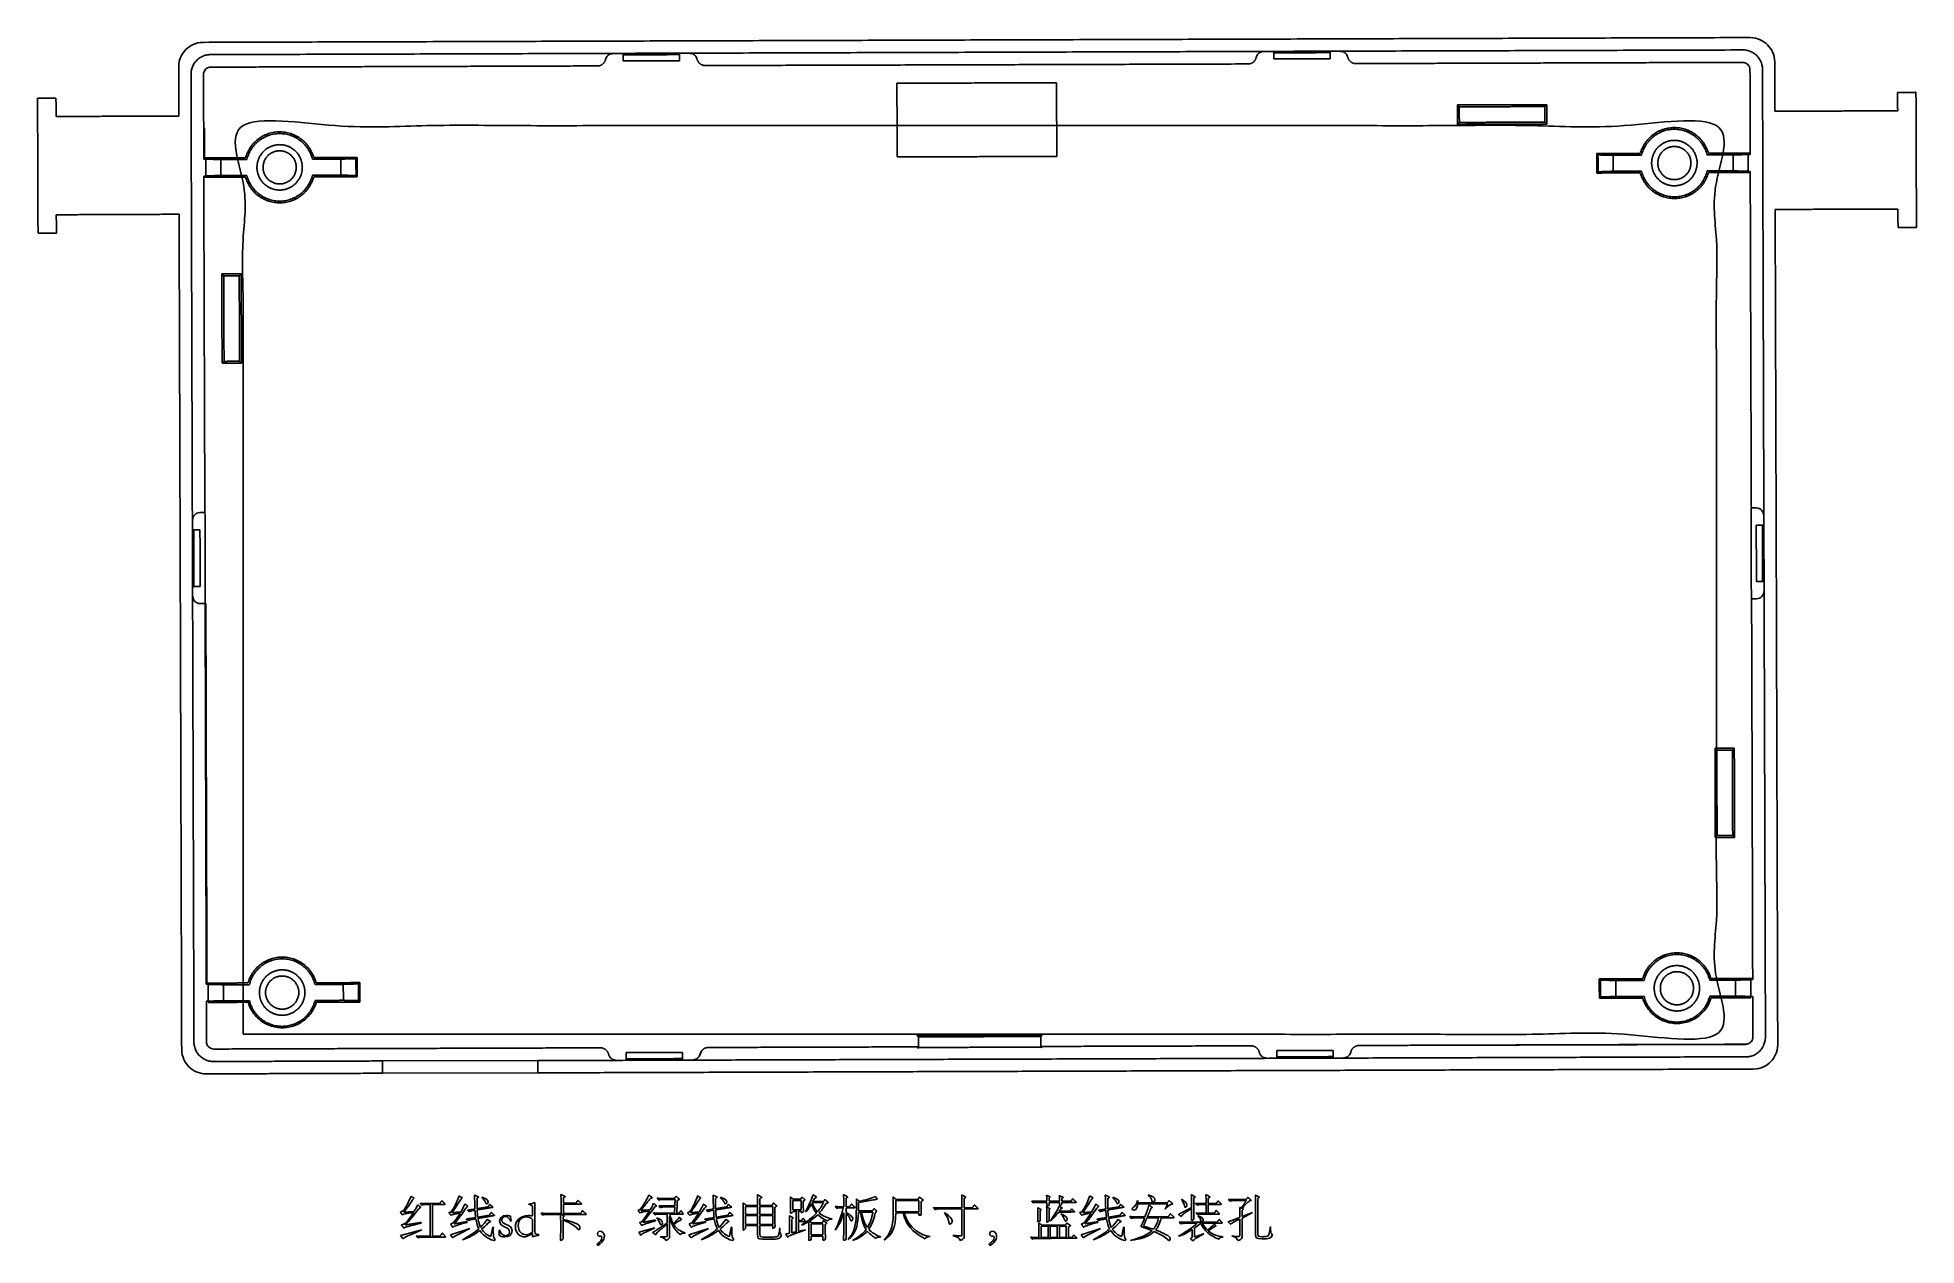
# Model space of a CAD drawing. Header units: millimetres. Extents: x -75 to 78, y 16 to 115.
import ezdxf

# ---------------------------------------------------------------- set-up
doc = ezdxf.new("R2010")
doc.units = ezdxf.units.MM
doc.layers.add('Make2D$可见线$曲线', color=7, linetype='Continuous', true_color=0x000000)
doc.layers.add('图层 01', color=7, linetype='Continuous', true_color=0x000000)

msp = doc.modelspace()

# ---------------------------------------------------------------- linework, layer by layer
at = {"layer": 'Make2D$可见线$曲线', "color": 1, "lineweight": -3, "true_color": 0xff0000}
msp.add_lwpolyline([(-46.47, 30.41), (-33.83, 30.44), (-33.84, 31.44), (-46.49, 31.4)], close=True, dxfattribs=at)
at = {"layer": 'Make2D$可见线$曲线', "color": 7, "lineweight": -3, "true_color": 0xffffff}
for points, degree in [([(-63.08, 112.35), (-63.09, 112.68), (-62.94, 113.2), (-62.53, 113.79), (-61.95, 114.2), (-61.42, 114.35), (-61.09, 114.35)], 3), ([(-60.49, 113.35), (-60.61, 113.35), (-60.84, 113.33), (-61.19, 113.21), (-61.49, 113.01), (-61.75, 112.75), (-61.94, 112.45), (-62.06, 112.11), (-62.08, 111.87), (-62.08, 111.75)], 3), ([(-61.09, 114.35), (1.91, 114.54), (64.91, 114.74)], 2), ([(64.31, 113.73), (1.91, 113.54), (-60.49, 113.35)], 2), ([(-27.72, 113.43), (-27.78, 113.43), (-27.88, 113.42), (-28.03, 113.36), (-28.16, 113.25), (-28.25, 113.12), (-28.29, 113.02), (-28.31, 112.97)], 3), ([(-26.89, 113.34), (-26.89, 113.39), (-26.89, 113.45)], 2), ([(-22.29, 113.35), (-24.59, 113.34), (-26.89, 113.34)], 2), ([(-26.89, 112.84), (-26.89, 113.09), (-26.89, 113.34)], 2), ([(-22.29, 113.47), (-22.29, 113.41), (-22.29, 113.35)], 2), ([(-22.29, 112.85), (-22.29, 113.1), (-22.29, 113.35)], 2), ([(-20.87, 112.99), (-20.88, 113.05), (-20.92, 113.15), (-21.02, 113.28), (-21.14, 113.38), (-21.29, 113.44), (-21.4, 113.45), (-21.45, 113.45)], 3), ([(25.28, 113.6), (25.22, 113.6), (25.12, 113.58), (24.97, 113.52), (24.84, 113.42), (24.74, 113.28), (24.71, 113.19), (24.69, 113.13)], 3), ([(26.11, 113.61), (26.11, 113.56), (26.11, 113.5)], 2), ([(26.11, 113.5), (28.41, 113.51), (30.71, 113.51)], 2), ([(26.11, 113), (26.11, 113.25), (26.11, 113.5)], 2), ([(30.71, 113.51), (30.71, 113.57), (30.71, 113.63)], 2), ([(30.71, 113.01), (30.71, 113.26), (30.71, 113.51)], 2), ([(32.13, 113.16), (32.12, 113.21), (32.08, 113.31), (31.98, 113.44), (31.86, 113.54), (31.71, 113.6), (31.6, 113.62), (31.55, 113.61)], 3), ([(65.92, 112.14), (65.92, 112.26), (65.89, 112.5), (65.77, 112.84), (65.58, 113.14), (65.32, 113.4), (65.01, 113.59), (64.67, 113.71), (64.43, 113.74), (64.31, 113.73)], 3), ([(64.91, 114.74), (65.24, 114.74), (65.76, 114.59), (66.35, 114.18), (66.77, 113.6), (66.91, 113.08), (66.91, 112.74)], 3), ([(-63.07, 108.35), (-63.08, 110.35), (-63.08, 112.35)], 2), ([(-62.08, 111.75), (-61.96, 72.35), (-61.84, 32.95)], 2), ([(-61.06, 111.75), (-61.06, 111.81), (-61.04, 111.93), (-60.95, 112.09), (-60.83, 112.22), (-60.66, 112.31), (-60.54, 112.33), (-60.48, 112.33)], 3), ([(-61.06, 111.73), (-61.05, 108.29), (-61.04, 104.85)], 2), ([(-28.98, 112.43), (-44.72, 112.38), (-60.46, 112.33)], 2), ([(-26.89, 112.84), (-24.59, 112.84), (-22.29, 112.85)], 2), ([(24.02, 112.59), (1.92, 112.52), (-20.18, 112.46)], 2), ([(30.71, 113.01), (28.41, 113.01), (26.11, 113)], 2), ([(64.3, 112.72), (48.56, 112.67), (32.81, 112.62)], 2), ([(64.9, 112.14), (64.89, 112.2), (64.87, 112.32), (64.79, 112.48), (64.66, 112.61), (64.49, 112.69), (64.37, 112.71), (64.31, 112.71)], 3), ([(64.9, 112.12), (64.91, 108.67), (64.92, 105.23)], 2), ([(66.16, 33.34), (66.04, 72.74), (65.92, 112.14)], 2), ([(66.91, 112.74), (66.92, 110.74), (66.93, 108.74)], 2), ([(8.42, 111.06), (1.92, 111.04), (-4.58, 111.02)], 2), ([(76.92, 110.27), (77.67, 110.27), (78.42, 110.28)], 2), ([(76.93, 108.77), (76.92, 109.52), (76.92, 110.27)], 2), ([(78.42, 110.28), (78.44, 104.78), (78.46, 99.28)], 2), ([(-74.58, 109.81), (-73.83, 109.81), (-73.08, 109.81)], 2), ([(-74.54, 98.81), (-74.56, 104.31), (-74.58, 109.81)], 2), ([(-73.08, 109.81), (-73.07, 109.06), (-73.07, 108.31)], 2), ([(48.34, 109.27), (44.7, 109.26), (41.07, 109.25)], 2), ([(41.22, 109.1), (41.15, 109.17), (41.07, 109.25)], 2), ([(41.07, 109.25), (41.07, 108.74), (41.07, 108.21), (41.07, 107.67)], 3), ([(48.19, 109.12), (44.71, 109.11), (41.22, 109.1)], 2), ([(41.22, 109.1), (41.22, 108.46), (41.23, 107.83)], 2), ([(48.34, 109.27), (48.26, 109.19), (48.19, 109.12)], 2), ([(48.19, 107.85), (48.19, 108.49), (48.19, 109.12)], 2), ([(48.35, 107.7), (48.35, 108.24), (48.34, 108.76), (48.34, 109.27)], 3), ([(66.93, 108.74), (71.93, 108.76), (76.93, 108.77)], 2), ([(-73.07, 108.31), (-68.07, 108.33), (-63.07, 108.35)], 2), ([(-60.98, 104.93), (-60.99, 106.13), (-60.99, 107.33)], 2), ([(-4.57, 107.5), (-4.57, 106.26), (-4.56, 105.02)], 2), ([(8.44, 105.06), (8.43, 106.3), (8.43, 107.54)], 2), ([(41.23, 107.83), (41.15, 107.75), (41.07, 107.67)], 2), ([(41.07, 107.67), (44.71, 107.69), (48.35, 107.7)], 2), ([(41.23, 107.83), (44.71, 107.84), (48.19, 107.85)], 2), ([(48.35, 107.7), (48.27, 107.77), (48.19, 107.85)], 2), ([(-61.04, 104.85), (-60.96, 104.85), (-60.89, 104.85)], 2), ([(-60.38, 104.94), (-60.58, 104.94), (-60.83, 104.94), (-60.98, 104.93), (-60.98, 104.93)], 3), ([(-59.64, 104.81), (-60.26, 104.82), (-60.88, 104.84)], 2), ([(-60.87, 103.47), (-60.87, 104.15), (-60.88, 104.84)], 2), ([(-57.64, 104.95), (-59.01, 104.95), (-60.38, 104.94)], 2), ([(-59.64, 104.81), (-59.64, 104.16), (-59.64, 103.51)], 2), ([(-57.53, 104.81), (-58.59, 104.81), (-59.64, 104.81)], 2), ([(-49.88, 104.84), (-51.04, 104.83), (-52.19, 104.83)], 2), ([(-48.54, 104.98), (-50.31, 104.97), (-52.08, 104.97)], 2), ([(-48.65, 104.87), (-49.26, 104.86), (-49.88, 104.84)], 2), ([(-49.88, 103.54), (-49.88, 104.19), (-49.88, 104.84)], 2), ([(-48.65, 104.87), (-48.59, 104.93), (-48.54, 104.98)], 2), ([(-48.64, 103.5), (-48.64, 104.19), (-48.65, 104.87)], 2), ([(-48.54, 103.4), (-48.54, 104.19), (-48.54, 104.98)], 2), ([(-4.56, 105.02), (1.94, 105.04), (8.44, 105.06)], 2), ([(55.96, 105.3), (54.19, 105.29), (52.42, 105.29)], 2), ([(52.52, 105.18), (52.47, 105.24), (52.42, 105.29)], 2), ([(52.42, 105.29), (52.42, 104.5), (52.42, 103.71)], 2), ([(53.76, 105.15), (53.14, 105.17), (52.52, 105.18)], 2), ([(52.52, 105.18), (52.52, 104.5), (52.53, 103.81)], 2), ([(56.07, 105.16), (54.91, 105.16), (53.76, 105.15)], 2), ([(53.76, 105.15), (53.76, 104.5), (53.76, 103.85)], 2), ([(61.41, 105.18), (62.46, 105.18), (63.52, 105.18)], 2), ([(64.26, 105.32), (62.89, 105.32), (61.52, 105.32)], 2), ([(63.52, 105.18), (64.14, 105.2), (64.75, 105.22)], 2), ([(63.52, 105.18), (63.52, 104.53), (63.52, 103.88)], 2), ([(64.86, 105.32), (64.86, 105.32), (64.7, 105.32), (64.46, 105.32), (64.26, 105.32)], 3), ([(64.76, 103.85), (64.75, 104.54), (64.75, 105.22)], 2), ([(64.92, 105.23), (64.84, 105.23), (64.76, 105.23)], 2), ([(-60.88, 103.46), (-60.96, 103.46), (-61.04, 103.46)], 2), ([(-61.04, 103.46), (-61.01, 103.41), (-60.98, 103.37)], 2), ([(-61.04, 103.46), (-61, 89.75), (-60.95, 76.05)], 2), ([(-60.98, 103.37), (-60.98, 103.37), (-60.82, 103.37), (-60.58, 103.36), (-60.38, 103.36)], 3), ([(-60.87, 103.47), (-60.26, 103.49), (-59.64, 103.51)], 2), ([(-60.38, 103.36), (-59.01, 103.37), (-57.64, 103.37)], 2), ([(-59.64, 103.51), (-58.58, 103.51), (-57.53, 103.51)], 2), ([(-52.19, 103.53), (-51.03, 103.53), (-49.88, 103.54)], 2), ([(-52.08, 103.39), (-50.31, 103.4), (-48.54, 103.4)], 2), ([(-48.64, 103.5), (-49.26, 103.52), (-49.88, 103.54)], 2), ([(-48.54, 103.4), (-48.59, 103.45), (-48.64, 103.5)], 2), ([(52.53, 103.81), (52.47, 103.76), (52.42, 103.71)], 2), ([(52.42, 103.71), (54.19, 103.71), (55.96, 103.72)], 2), ([(53.76, 103.85), (53.14, 103.83), (52.53, 103.81)], 2), ([(53.76, 103.85), (54.92, 103.86), (56.07, 103.86)], 2), ([(63.52, 103.88), (62.47, 103.88), (61.41, 103.88)], 2), ([(61.52, 103.74), (62.89, 103.74), (64.26, 103.74)], 2), ([(63.52, 103.88), (64.14, 103.87), (64.76, 103.85)], 2), ([(64.26, 103.74), (64.46, 103.75), (64.71, 103.75), (64.86, 103.75), (64.86, 103.76)], 3), ([(64.77, 103.84), (64.84, 103.84), (64.92, 103.84)], 2), ([(64.86, 103.76), (64.87, 103.76), (64.87, 103.76)], 2), ([(64.92, 103.84), (64.96, 90.14), (65.01, 76.44)], 2), ([(-63.05, 100.35), (-68.05, 100.33), (-73.05, 100.31)], 2), ([(-73.05, 100.31), (-73.05, 99.56), (-73.04, 98.81)], 2), ([(-62.84, 32.35), (-62.94, 66.35), (-63.05, 100.35)], 2), ([(76.95, 100.77), (71.95, 100.76), (66.95, 100.74)], 2), ([(66.95, 100.74), (67.06, 66.74), (67.16, 32.74)], 2), ([(76.96, 99.27), (76.95, 100.02), (76.95, 100.77)], 2), ([(-73.04, 98.81), (-73.79, 98.81), (-74.54, 98.81)], 2), ([(78.46, 99.28), (77.71, 99.27), (76.96, 99.27)], 2), ([(-59.42, 95.34), (-59.49, 95.42), (-59.57, 95.5)], 2), ([(-57.99, 95.5), (-58.78, 95.5), (-59.57, 95.5)], 2), ([(-59.57, 95.5), (-59.56, 91.86), (-59.55, 88.22)], 2), ([(-59.42, 95.34), (-58.78, 95.34), (-58.15, 95.34)], 2), ([(-59.39, 88.37), (-59.4, 91.86), (-59.42, 95.34)], 2), ([(-58.15, 95.34), (-58.07, 95.42), (-57.99, 95.5)], 2), ([(-58.15, 95.34), (-58.14, 91.86), (-58.13, 88.38)], 2), ([(-57.97, 88.22), (-57.98, 91.86), (-57.99, 95.5)], 2), ([(-59.55, 88.22), (-59.47, 88.3), (-59.39, 88.37)], 2), ([(-59.55, 88.22), (-58.76, 88.22), (-57.97, 88.22)], 2), ([(-58.13, 88.38), (-58.76, 88.38), (-59.39, 88.37)], 2), ([(-58.13, 88.38), (-58.05, 88.3), (-57.97, 88.22)], 2), ([(-61.35, 76.05), (-61.55, 76.05), (-61.8, 75.9), (-61.95, 75.65), (-61.95, 75.45)], 3), ([(-60.95, 76.05), (-61.15, 76.05), (-61.35, 76.05)], 2), ([(-60.94, 75.55), (-60.94, 75.72), (-60.94, 75.93), (-60.94, 76.05), (-60.95, 76.05)], 3), ([(-60.92, 69.15), (-60.93, 72.35), (-60.94, 75.55)], 2), ([(64.99, 75.94), (64.99, 76.1), (64.99, 76.31), (65, 76.44), (65, 76.44)], 3), ([(65.01, 69.54), (65, 72.74), (64.99, 75.94)], 2), ([(65.01, 76.44), (65.21, 76.44), (65.41, 76.44)], 2), ([(65.41, 76.44), (65.61, 76.44), (65.85, 76.29), (66.01, 76.04), (66.01, 75.84)], 3), ([(65.42, 70.44), (65.42, 72.74), (65.41, 75.04)], 2), ([(65.41, 75.04), (65.66, 75.04), (65.91, 75.04)], 2), ([(65.91, 75.04), (65.97, 75.04), (66.02, 75.04)], 2), ([(65.92, 70.44), (65.92, 72.74), (65.91, 75.04)], 2), ([(-61.85, 74.65), (-61.91, 74.65), (-61.96, 74.65)], 2), ([(-61.35, 74.65), (-61.6, 74.65), (-61.85, 74.65)], 2), ([(-61.84, 70.05), (-61.84, 72.35), (-61.85, 74.65)], 2), ([(-61.34, 70.05), (-61.34, 72.35), (-61.35, 74.65)], 2), ([(65.92, 70.44), (65.67, 70.44), (65.42, 70.44)], 2), ([(66.02, 70.44), (65.97, 70.44), (65.92, 70.44)], 2), ([(-61.95, 70.05), (-61.89, 70.05), (-61.84, 70.05)], 2), ([(-61.93, 69.25), (-61.93, 69.05), (-61.78, 68.8), (-61.53, 68.65), (-61.33, 68.65)], 3), ([(-61.84, 70.05), (-61.59, 70.05), (-61.34, 70.05)], 2), ([(65.02, 69.04), (65.02, 69.04), (65.02, 69.16), (65.01, 69.37), (65.01, 69.54)], 3), ([(65.03, 69.04), (65.08, 53.53), (65.12, 38.03)], 2), ([(65.43, 69.04), (65.23, 69.04), (65.03, 69.04)], 2), ([(66.03, 69.64), (66.03, 69.44), (65.88, 69.19), (65.63, 69.04), (65.43, 69.04)], 3), ([(-61.33, 68.65), (-61.13, 68.65), (-60.93, 68.65)], 2), ([(-60.93, 68.65), (-60.88, 53.15), (-60.84, 37.65)], 2), ([(-60.78, 37.73), (-60.83, 53.19), (-60.87, 68.65)], 2), ([(63.62, 56.87), (62.84, 56.87), (62.05, 56.87)], 2), ([(62.16, 56.76), (62.1, 56.81), (62.05, 56.87)], 2), ([(62.05, 56.87), (62.06, 53.23), (62.07, 49.59)], 2), ([(63.47, 56.71), (62.84, 56.71), (62.2, 56.71)], 2), ([(62.2, 56.71), (62.21, 53.23), (62.22, 49.75)], 2), ([(63.62, 56.87), (63.55, 56.79), (63.47, 56.71)], 2), ([(63.49, 49.75), (63.48, 53.23), (63.47, 56.71)], 2), ([(63.65, 49.59), (63.64, 53.23), (63.62, 56.87)], 2), ([(62.17, 49.69), (62.12, 49.64), (62.07, 49.59)], 2), ([(62.07, 49.59), (62.86, 49.59), (63.65, 49.59)], 2), ([(62.22, 49.75), (62.86, 49.75), (63.49, 49.75)], 2), ([(63.49, 49.75), (63.57, 49.67), (63.65, 49.59)], 2), ([(-60.84, 37.65), (-60.76, 37.65), (-60.68, 37.65)], 2), ([(-60.18, 37.74), (-60.38, 37.74), (-60.62, 37.74), (-60.78, 37.74), (-60.78, 37.73)], 3), ([(-60.67, 37.64), (-60.67, 36.95), (-60.67, 36.27)], 2), ([(-60.67, 37.64), (-60.05, 37.62), (-59.44, 37.61)], 2), ([(-57.44, 37.75), (-58.81, 37.75), (-60.18, 37.74)], 2), ([(-59.44, 37.61), (-58.38, 37.61), (-57.33, 37.61)], 2), ([(-59.43, 36.31), (-59.43, 36.96), (-59.44, 37.61)], 2), ([(-49.68, 37.64), (-50.83, 37.63), (-51.98, 37.63)], 2), ([(-48.34, 37.78), (-50.11, 37.77), (-51.88, 37.77)], 2), ([(-48.44, 37.68), (-49.06, 37.66), (-49.68, 37.64)], 2), ([(-49.67, 36.34), (-49.67, 36.99), (-49.68, 37.64)], 2), ([(-48.44, 37.68), (-48.39, 37.73), (-48.34, 37.78)], 2), ([(-48.44, 36.31), (-48.44, 36.99), (-48.44, 37.68)], 2), ([(-48.34, 37.42), (-48.34, 37.6), (-48.34, 37.78)], 2), ([(-48.33, 36.2), (-48.33, 36.6), (-48.33, 37.01), (-48.34, 37.42)], 3), ([(56.16, 38.1), (54.39, 38.09), (52.62, 38.09)], 2), ([(52.62, 38.09), (52.68, 38.04), (52.73, 37.98)], 2), ([(52.62, 38.09), (52.62, 37.91), (52.62, 37.72)], 2), ([(52.62, 37.72), (52.63, 37.31), (52.63, 36.91), (52.63, 36.51)], 3), ([(52.73, 37.98), (52.73, 37.3), (52.73, 36.61)], 2), ([(52.73, 37.98), (53.35, 37.97), (53.96, 37.95)], 2), ([(56.27, 37.96), (55.12, 37.96), (53.96, 37.95)], 2), ([(53.96, 37.95), (53.96, 37.3), (53.97, 36.65)], 2), ([(63.72, 37.98), (62.67, 37.98), (61.62, 37.98)], 2), ([(64.46, 38.12), (63.09, 38.12), (61.72, 38.12)], 2), ([(64.96, 38.02), (64.34, 38), (63.72, 37.98)], 2), ([(63.73, 36.68), (63.73, 37.33), (63.72, 37.98)], 2), ([(65.06, 38.12), (65.06, 38.12), (64.91, 38.12), (64.66, 38.13), (64.46, 38.12)], 3), ([(64.96, 36.65), (64.96, 37.34), (64.96, 38.02)], 2), ([(65.12, 38.03), (65.05, 38.03), (64.97, 38.03)], 2), ([(-60.83, 36.26), (-60.83, 34.61), (-60.82, 32.97)], 2), ([(-60.68, 36.26), (-60.76, 36.26), (-60.83, 36.26)], 2), ([(-60.69, 36.17), (-60.66, 36.17), (-60.59, 36.17), (-60.47, 36.17), (-60.33, 36.17), (-60.23, 36.17), (-60.18, 36.17)], 3), ([(-60.67, 36.27), (-60.05, 36.29), (-59.43, 36.31)], 2), ([(-60.18, 36.17), (-58.8, 36.17), (-57.43, 36.18)], 2), ([(-57.32, 36.31), (-58.38, 36.31), (-59.43, 36.31)], 2), ([(-57.43, 36.18), (-57.37, 35.99), (-57.23, 35.62), (-56.88, 35.11), (-56.43, 34.68), (-55.93, 34.37), (-55.4, 34.18), (-54.88, 34.1), (-54.4, 34.1), (-53.89, 34.19), (-53.36, 34.38), (-52.86, 34.7), (-52.41, 35.13), (-52.07, 35.64), (-51.93, 36), (-51.87, 36.19)], 3), ([(-51.98, 36.33), (-50.83, 36.33), (-49.67, 36.34)], 2), ([(-51.87, 36.19), (-50.1, 36.2), (-48.33, 36.2)], 2), ([(-48.44, 36.31), (-49.05, 36.32), (-49.67, 36.34)], 2), ([(-48.33, 36.2), (-48.39, 36.25), (-48.44, 36.31)], 2), ([(52.73, 36.61), (52.68, 36.56), (52.63, 36.51)], 2), ([(52.63, 36.51), (54.4, 36.52), (56.17, 36.52)], 2), ([(52.73, 36.61), (53.35, 36.63), (53.97, 36.65)], 2), ([(53.97, 36.65), (55.12, 36.66), (56.27, 36.66)], 2), ([(56.17, 36.52), (56.22, 36.33), (56.37, 35.97), (56.72, 35.46), (57.16, 35.03), (57.67, 34.72), (58.19, 34.53), (58.71, 34.45), (59.19, 34.45), (59.71, 34.53), (60.23, 34.73), (60.74, 35.04), (61.19, 35.47), (61.53, 35.99), (61.67, 36.35), (61.73, 36.54)], 3), ([(61.62, 36.68), (62.67, 36.68), (63.73, 36.68)], 2), ([(61.73, 36.54), (63.1, 36.54), (64.47, 36.55)], 2), ([(63.73, 36.68), (64.34, 36.67), (64.96, 36.65)], 2), ([(64.47, 36.55), (64.52, 36.55), (64.62, 36.55), (64.77, 36.55), (64.89, 36.55), (64.96, 36.55), (64.98, 36.55)], 3), ([(64.97, 36.64), (65.05, 36.64), (65.13, 36.64)], 2), ([(65.1, 36.61), (65.09, 36.58), (65.07, 36.56)], 2), ([(65.13, 36.64), (65.13, 35), (65.14, 33.36)], 2), ([(-60.83, 30.35), (-61.17, 30.35), (-61.69, 30.49), (-62.28, 30.9), (-62.69, 31.49), (-62.84, 32.01), (-62.84, 32.35)], 3), ([(-61.84, 32.95), (-61.84, 32.83), (-61.81, 32.59), (-61.69, 32.25), (-61.5, 31.94), (-61.24, 31.69), (-60.94, 31.5), (-60.59, 31.38), (-60.36, 31.35), (-60.24, 31.35)], 3), ([(-60.24, 32.37), (-60.3, 32.38), (-60.42, 32.4), (-60.58, 32.48), (-60.71, 32.61), (-60.8, 32.77), (-60.82, 32.89), (-60.82, 32.95)], 3), ([(-60.22, 32.37), (-44.48, 32.42), (-28.74, 32.47)], 2), ([(-19.94, 32.5), (-11.41, 32.52), (-2.89, 32.55)], 2), ([(7.26, 33.51), (2.16, 33.5), (-2.95, 33.48)], 2), ([(-2.83, 33.36), (-2.89, 33.42), (-2.95, 33.48)], 2), ([(-2.82, 32.5), (-2.85, 32.47), (-2.89, 32.43)], 2), ([(-2.89, 32.47), (-2.89, 32.45), (-2.89, 32.43)], 2), ([(-2.89, 32.43), (-2.87, 32.43), (-2.85, 32.43)], 2), ([(7.14, 33.39), (2.16, 33.38), (-2.83, 33.36)], 2), ([(-2.83, 33.36), (-2.82, 32.93), (-2.82, 32.5)], 2), ([(-2.82, 32.5), (2.16, 32.51), (7.14, 32.53)], 2), ([(7.26, 33.51), (7.2, 33.45), (7.14, 33.39)], 2), ([(7.14, 32.53), (7.14, 32.96), (7.14, 33.39)], 2), ([(7.14, 32.53), (7.17, 32.5), (7.2, 32.46)], 2), ([(7.2, 32.58), (15.73, 32.61), (24.26, 32.63)], 2), ([(7.2, 32.46), (7.2, 32.52), (7.2, 32.58)], 2), ([(26.36, 32.24), (28.66, 32.25), (30.96, 32.25)], 2), ([(26.36, 31.74), (26.36, 31.99), (26.36, 32.24)], 2), ([(30.96, 32.25), (30.96, 32), (30.96, 31.75)], 2), ([(33.06, 32.66), (48.8, 32.71), (64.54, 32.76)], 2), ([(33.06, 32.66), (48.8, 32.71), (64.54, 32.75)], 2), ([(64.56, 31.74), (64.68, 31.74), (64.92, 31.76), (65.26, 31.88), (65.57, 32.08), (65.82, 32.33), (66.01, 32.64), (66.13, 32.98), (66.16, 33.22), (66.16, 33.34)], 3), ([(65.14, 33.34), (65.14, 33.28), (65.11, 33.16), (65.03, 32.99), (64.9, 32.87), (64.74, 32.78), (64.62, 32.76), (64.56, 32.76)], 3), ([(67.16, 32.74), (67.16, 32.41), (67.02, 31.89), (66.61, 31.3), (66.02, 30.88), (65.5, 30.74), (65.17, 30.74)], 3), ([(-60.24, 31.35), (-53.36, 31.38), (-46.49, 31.4)], 2), ([(-60.24, 31.37), (-60.22, 31.37), (-60.2, 31.37)], 2), ([(-33.84, 31.43), (15.36, 31.58), (64.56, 31.74)], 2), ([(65.17, 30.74), (15.67, 30.59), (-33.83, 30.43)], 2), ([(-28.06, 31.93), (-28.05, 31.88), (-28.01, 31.78), (-27.91, 31.65), (-27.78, 31.55), (-27.63, 31.49), (-27.53, 31.47), (-27.47, 31.47)], 3), ([(-22.04, 32.09), (-24.34, 32.08), (-26.64, 32.08)], 2), ([(-26.64, 32.08), (-26.64, 31.83), (-26.64, 31.58)], 2), ([(-22.04, 31.59), (-24.34, 31.58), (-26.64, 31.58)], 2), ([(-26.64, 31.58), (-26.64, 31.52), (-26.64, 31.46)], 2), ([(-22.04, 31.59), (-22.04, 31.84), (-22.04, 32.09)], 2), ([(-22.04, 31.48), (-22.04, 31.53), (-22.04, 31.59)], 2), ([(-21.2, 31.49), (-21.15, 31.49), (-21.04, 31.51), (-20.89, 31.57), (-20.77, 31.67), (-20.67, 31.8), (-20.63, 31.9), (-20.62, 31.96)], 3), ([(24.94, 32.1), (24.95, 32.04), (24.99, 31.94), (25.09, 31.81), (25.22, 31.71), (25.37, 31.65), (25.47, 31.64), (25.53, 31.64)], 3), ([(25.53, 31.64), (25.55, 31.64), (25.57, 31.64)], 2), ([(26.36, 31.74), (28.66, 31.75), (30.96, 31.75)], 2), ([(26.36, 31.62), (26.36, 31.68), (26.36, 31.74)], 2), ([(30.96, 31.75), (30.96, 31.69), (30.96, 31.64)], 2), ([(31.8, 31.65), (31.85, 31.66), (31.96, 31.67), (32.11, 31.73), (32.23, 31.83), (32.33, 31.97), (32.37, 32.06), (32.38, 32.12)], 3), ([(-46.48, 30.4), (-53.66, 30.37), (-60.83, 30.35)], 2), ([(-33.83, 30.46), (-33.81, 30.46), (-33.8, 30.46)], 2)]:
    msp.add_open_spline(points, degree=degree, dxfattribs=at)
for points, weights in [([(-61.07, 114.33), (-61.08, 114.33), (-61.09, 114.33)], [1, 0.99740193192, 0.99484996374]), ([(-28.31, 112.97), (-28.43, 112.43), (-28.98, 112.43)], [1, 0.784475707951, 1]), ([(-20.18, 112.46), (-20.74, 112.46), (-20.87, 112.99)], [1, 0.784475518688, 1]), ([(24.69, 113.13), (24.57, 112.59), (24.02, 112.59)], [1, 0.784475518688, 1]), ([(32.81, 112.62), (32.26, 112.62), (32.13, 113.16)], [1, 0.784475707951, 1]), ([(64.35, 112.71), (64.32, 112.71), (64.3, 112.71)], [0.96308205473, 0.978539759328, 0.996179524708]), ([(-4.58, 111.02), (-4.58, 109.56), (-4.57, 107.5)], [1, 0.924449998381, 1]), ([(8.43, 107.54), (8.42, 109.6), (8.42, 111.06)], [1, 0.924449998381, 1]), ([(-28.74, 32.47), (-28.19, 32.47), (-28.06, 31.93)], [1, 0.784475518453, 1]), ([(-20.62, 31.96), (-20.49, 32.5), (-19.94, 32.5)], [1, 0.784476041446, 1]), ([(24.26, 32.63), (24.81, 32.63), (24.94, 32.1)], [1, 0.784476041446, 1]), ([(32.38, 32.12), (32.51, 32.66), (33.06, 32.66)], [1, 0.784475518453, 1])]:
    msp.add_rational_spline(points, weights, degree=2, dxfattribs=at)
at = {"layer": 'Make2D$可见线$曲线', "color": 3, "lineweight": -3, "true_color": 0x00ff00}
msp.add_open_spline([(-57.84, 33.57), (2.16, 33.57), (62.16, 33.57), (62.16, 70.57), (62.16, 107.57), (2.16, 107.57), (-57.84, 107.57), (-57.84, 70.57), (-57.84, 33.57)], degree=2, knots=[0, 0, 0, 120, 120, 194, 194, 314, 314, 388, 388, 388], dxfattribs=at)
at = {"layer": 'Make2D$可见线$曲线', "color": 7, "lineweight": -3, "true_color": 0xffffff}
for points, weights, knots in [([(61.52, 105.32), (60.91, 107.41), (58.73, 107.41), (56.55, 107.4), (55.96, 105.3)], [1, 0.797892851386, 1, 0.797892851386, 1], [-7.478446, -7.478446, -7.478446, -3.739223, -3.739223, 0, 0, 0]), ([(61.41, 105.18), (60.89, 107.27), (58.73, 107.27), (56.57, 107.26), (56.07, 105.16)], [1, 0.786245393107, 1, 0.786245393107, 1], [0, 0, 0, 3.66348, 3.66348, 7.32696, 7.32696, 7.32696]), ([(-52.08, 104.97), (-52.69, 107.07), (-54.87, 107.06), (-57.05, 107.05), (-57.64, 104.95)], [1, 0.797892851386, 1, 0.797892851386, 1], [-7.478446, -7.478446, -7.478446, -3.739223, -3.739223, 0, 0, 0]), ([(-52.19, 104.83), (-52.71, 106.93), (-54.87, 106.92), (-57.03, 106.91), (-57.53, 104.81)], [1, 0.786245393107, 1, 0.786245393107, 1], [0, 0, 0, 3.66348, 3.66348, 7.32696, 7.32696, 7.32696]), ([(-56.7, 104.34), (-56.63, 105.1), (-56.04, 105.59), (-55.45, 106.08), (-54.69, 106.01), (-53.93, 105.94), (-53.44, 105.35), (-52.95, 104.76), (-53.02, 104)], [1, 0.923879526627, 1, 0.923879526627, 1, 0.923879526627, 1, 0.923879526627, 1], [-5.811944, -5.811944, -5.811944, -4.358958, -4.358958, -2.905972, -2.905972, -1.452986, -1.452986, 0, 0, 0]), ([(56.9, 104.31), (56.82, 105.07), (57.29, 105.67), (57.77, 106.27), (58.53, 106.36), (59.3, 106.44), (59.89, 105.96), (60.49, 105.48), (60.58, 104.72)], [1, 0.9238792055, 1, 0.9238792055, 1, 0.9238792055, 1, 0.9238792055, 1], [-5.811956, -5.811956, -5.811956, -4.358967, -4.358967, -2.905978, -2.905978, -1.452989, -1.452989, 0, 0, 0]), ([(-53.02, 104), (-53.09, 103.24), (-53.68, 102.75), (-54.27, 102.26), (-55.03, 102.33), (-55.79, 102.4), (-56.28, 102.99), (-56.77, 103.58), (-56.7, 104.34)], [1, 0.92387952704, 1, 0.92387952704, 1, 0.92387952704, 1, 0.92387952704, 1], [-5.811944, -5.811944, -5.811944, -4.358958, -4.358958, -2.905972, -2.905972, -1.452986, -1.452986, 0, 0, 0]), ([(60.58, 104.72), (60.66, 103.96), (60.18, 103.36), (59.71, 102.76), (58.94, 102.68), (58.18, 102.59), (57.58, 103.07), (56.99, 103.55), (56.9, 104.31)], [1, 0.923879207723, 1, 0.923879207723, 1, 0.923879207723, 1, 0.923879207723, 1], [-5.811956, -5.811956, -5.811956, -4.358967, -4.358967, -2.905978, -2.905978, -1.452989, -1.452989, 0, 0, 0]), ([(-57.64, 103.37), (-57.03, 101.27), (-54.85, 101.28), (-52.67, 101.29), (-52.08, 103.39)], [1, 0.797892851385, 1, 0.797892851385, 1], [-7.478446, -7.478446, -7.478446, -3.739223, -3.739223, 0, 0, 0]), ([(-57.53, 103.51), (-57.01, 101.41), (-54.85, 101.42), (-52.69, 101.43), (-52.19, 103.53)], [1, 0.786245393107, 1, 0.786245393107, 1], [0, 0, 0, 3.66348, 3.66348, 7.32696, 7.32696, 7.32696]), ([(55.96, 103.72), (56.57, 101.62), (58.75, 101.63), (60.93, 101.63), (61.52, 103.74)], [1, 0.797892851385, 1, 0.797892851385, 1], [-7.478446, -7.478446, -7.478446, -3.739223, -3.739223, 0, 0, 0]), ([(56.07, 103.86), (56.59, 101.76), (58.75, 101.77), (60.91, 101.77), (61.41, 103.88)], [1, 0.786245393107, 1, 0.786245393107, 1], [0, 0, 0, 3.66348, 3.66348, 7.32696, 7.32696, 7.32696]), ([(-51.88, 37.77), (-52.48, 39.87), (-54.66, 39.86), (-56.85, 39.85), (-57.44, 37.75)], [1, 0.797892851385, 1, 0.797892851385, 1], [-7.478446, -7.478446, -7.478446, -3.739223, -3.739223, 0, 0, 0]), ([(61.72, 38.12), (61.12, 40.21), (58.94, 40.21), (56.75, 40.2), (56.16, 38.1)], [1, 0.797892851385, 1, 0.797892851385, 1], [-7.478446, -7.478446, -7.478446, -3.739223, -3.739223, 0, 0, 0]), ([(61.62, 37.98), (61.1, 40.07), (58.94, 40.07), (56.78, 40.06), (56.27, 37.96)], [1, 0.786245393105, 1, 0.786245393105, 1], [0, 0, 0, 3.66348, 3.66348, 7.32696, 7.32696, 7.32696]), ([(-51.98, 37.63), (-52.5, 39.73), (-54.66, 39.72), (-56.82, 39.71), (-57.33, 37.61)], [1, 0.786245393105, 1, 0.786245393105, 1], [0, 0, 0, 3.66348, 3.66348, 7.32696, 7.32696, 7.32696]), ([(-56.5, 37.14), (-56.43, 37.9), (-55.84, 38.39), (-55.25, 38.88), (-54.48, 38.81), (-53.72, 38.74), (-53.23, 38.15), (-52.74, 37.56), (-52.81, 36.8)], [1, 0.923879526732, 1, 0.923879526732, 1, 0.923879526732, 1, 0.923879526732, 1], [-5.811944, -5.811944, -5.811944, -4.358958, -4.358958, -2.905972, -2.905972, -1.452986, -1.452986, 0, 0, 0]), ([(57.11, 37.11), (57.02, 37.87), (57.5, 38.47), (57.98, 39.07), (58.74, 39.16), (59.5, 39.24), (60.1, 38.76), (60.7, 38.28), (60.78, 37.52)], [1, 0.923879206286, 1, 0.923879206286, 1, 0.923879206286, 1, 0.923879206286, 1], [-5.811956, -5.811956, -5.811956, -4.358967, -4.358967, -2.905978, -2.905978, -1.452989, -1.452989, 0, 0, 0]), ([(-52.81, 36.8), (-52.88, 36.04), (-53.47, 35.55), (-54.06, 35.06), (-54.83, 35.13), (-55.59, 35.2), (-56.08, 35.79), (-56.57, 36.38), (-56.5, 37.14)], [1, 0.923879526934, 1, 0.923879526934, 1, 0.923879526934, 1, 0.923879526934, 1], [-5.811944, -5.811944, -5.811944, -4.358958, -4.358958, -2.905972, -2.905972, -1.452986, -1.452986, 0, 0, 0]), ([(60.78, 37.52), (60.87, 36.76), (60.39, 36.16), (59.91, 35.56), (59.15, 35.48), (58.39, 35.39), (57.79, 35.87), (57.19, 36.35), (57.11, 37.11)], [1, 0.923879206937, 1, 0.923879206937, 1, 0.923879206937, 1, 0.923879206937, 1], [-5.811956, -5.811956, -5.811956, -4.358967, -4.358967, -2.905978, -2.905978, -1.452989, -1.452989, 0, 0, 0]), ([(-57.32, 36.31), (-56.81, 34.21), (-54.65, 34.22), (-52.48, 34.23), (-51.98, 36.33)], [1, 0.786245393107, 1, 0.786245393107, 1], [0, 0, 0, 3.66348, 3.66348, 7.32696, 7.32696, 7.32696]), ([(56.27, 36.66), (56.79, 34.56), (58.95, 34.57), (61.11, 34.57), (61.62, 36.68)], [1, 0.786245393107, 1, 0.786245393107, 1], [0, 0, 0, 3.66348, 3.66348, 7.32696, 7.32696, 7.32696])]:
    msp.add_rational_spline(points, weights, degree=2, knots=knots, dxfattribs=at)
at = {"layer": 'Make2D$可见线$曲线', "color": 5, "lineweight": -3, "true_color": 0x0000ff}
for points, weights, knots in [([(60.08, 104.68), (59.94, 105.87), (58.74, 105.87), (57.53, 105.86), (57.4, 104.67)], [1, 0.746164044327, 1, 0.746164044327, 1], [4.241523, 4.241523, 4.241523, 6.208512, 6.208512, 8.175501, 8.175501, 8.175501]), ([(-53.52, 104.33), (-53.66, 105.52), (-54.86, 105.52), (-56.07, 105.52), (-56.2, 104.32)], [1, 0.746165326536, 1, 0.746165326536, 1], [-3.93397, -3.93397, -3.93397, -1.966985, -1.966985, 0, 0, 0]), ([(57.4, 104.36), (57.54, 103.16), (58.74, 103.17), (59.95, 103.17), (60.08, 104.37)], [1, 0.746164044327, 1, 0.746164044327, 1], [8.483046, 8.483046, 8.483046, 10.450034, 10.450034, 12.417023, 12.417023, 12.417023]), ([(-56.2, 104.01), (-56.06, 102.82), (-54.86, 102.82), (-53.65, 102.82), (-53.52, 104.02)], [1, 0.746165326536, 1, 0.746165326536, 1], [0.307543, 0.307543, 0.307543, 2.274528, 2.274528, 4.241513, 4.241513, 4.241513]), ([(-53.31, 37.13), (-53.45, 38.32), (-54.66, 38.32), (-55.86, 38.32), (-56, 37.12)], [1, 0.746165326536, 1, 0.746165326536, 1], [8.790569, 8.790569, 8.790569, 10.757555, 10.757555, 12.72454, 12.72454, 12.72454]), ([(60.29, 37.48), (60.15, 38.67), (58.94, 38.67), (57.74, 38.66), (57.6, 37.47)], [1, 0.746164044331, 1, 0.746164044331, 1], [0, 0, 0, 1.966989, 1.966989, 3.933978, 3.933978, 3.933978]), ([(-56, 36.81), (-55.85, 35.62), (-54.65, 35.62), (-53.45, 35.62), (-53.31, 36.82)], [1, 0.746165326535, 1, 0.746165326535, 1], [4.549056, 4.549056, 4.549056, 6.516041, 6.516041, 8.483027, 8.483027, 8.483027]), ([(57.6, 37.16), (57.74, 35.96), (58.95, 35.97), (60.15, 35.97), (60.29, 37.17)], [1, 0.746164044328, 1, 0.746164044328, 1], [4.241523, 4.241523, 4.241523, 6.208512, 6.208512, 8.175501, 8.175501, 8.175501])]:
    msp.add_rational_spline(points, weights, degree=2, knots=knots, dxfattribs=at)
for points in [[(-56.2, 104.32), (-56.2, 104.27), (-56.2, 104.17), (-56.2, 104.06), (-56.2, 104.01)], [(-53.52, 104.02), (-53.52, 104.07), (-53.52, 104.18), (-53.52, 104.28), (-53.52, 104.33)], [(57.4, 104.67), (57.4, 104.62), (57.4, 104.51), (57.4, 104.41), (57.4, 104.36)], [(60.08, 104.37), (60.08, 104.42), (60.08, 104.52), (60.08, 104.62), (60.08, 104.68)], [(-56, 37.12), (-56, 37.07), (-56, 36.97), (-56, 36.86), (-56, 36.81)], [(-53.31, 36.82), (-53.31, 36.87), (-53.31, 36.98), (-53.31, 37.08), (-53.31, 37.13)], [(57.6, 37.47), (57.6, 37.42), (57.6, 37.31), (57.6, 37.21), (57.6, 37.16)], [(60.29, 37.17), (60.29, 37.22), (60.29, 37.32), (60.29, 37.42), (60.29, 37.48)]]:
    msp.add_open_spline(points, degree=3, dxfattribs=at)
at = {"layer": 'Make2D$可见线$曲线', "color": 7, "lineweight": -3, "true_color": 0xffffff}
for points, knots in [([(-60.92, 68.67), (-60.92, 68.7), (-60.92, 68.82), (-60.92, 68.99), (-60.92, 69.15)], [0.1450847, 0.1450847, 0.1450847, 0.1450847, 0.4092234, 0.8184468, 0.8184468, 0.8184468, 0.8184468]), ([(-20.43, 32.3), (-20.43, 32.3), (-20.43, 32.3), (-20.47, 32.26), (-20.54, 32.08), (-20.59, 31.95)], [0.823494, 0.823494, 0.823494, 0.823494, 0.8315181, 0.8315181, 1.0277215, 1.0277215, 1.0277215, 1.0277215])]:
    msp.add_open_spline(points, degree=3, knots=knots, dxfattribs=at)
at = {"layer": '图层 01', "color": 7, "true_color": 0xffffff}
for p, q in [((23.54, 19.23), (23.64, 19.34)), ((23.54, 18.74), (23.54, 19.23)), ((23.54, 18.61), (24.39, 19.06)), ((24.39, 19.06), (23.54, 18.74)), ((23.54, 17.15), (23.54, 18.61)), ((-43.29, 17.65), (-45.03, 17.19)), ((-45.03, 17.19), (-44.83, 16.95)), ((-44.2, 17.25), (-43.29, 17.65)), ((-39.37, 17.75), (-40.95, 17.24)), ((-40.95, 17.24), (-40.79, 17.03)), ((-40.17, 17.35), (-39.37, 17.75)), ((-24.29, 17.8), (-25.61, 17.45)), ((-25.61, 17.45), (-25.47, 17.23)), ((-25.03, 17.45), (-24.29, 17.8)), ((-19.94, 17.75), (-21.52, 17.24)), ((-21.52, 17.24), (-21.36, 17.03)), ((-20.75, 17.35), (-19.94, 17.75)), ((-13.13, 17.24), (-12.04, 17.65)), ((-12.61, 17.53), (-12.61, 18.33)), ((-12.61, 18.33), (-12.08, 18.33)), ((-12.04, 17.65), (-12.61, 17.53)), ((12.01, 17.75), (10.43, 17.24)), ((10.43, 17.24), (10.59, 17.03)), ((11.2, 17.35), (12.01, 17.75))]:
    msp.add_line(p, q, dxfattribs=at)
for points, knots in [([(-44.16, 20.38), (-44.25, 20.12), (-44.54, 19.57), (-44.7, 19.33), (-44.79, 19.19), (-44.87, 19.14), (-45.03, 19.1)], [-14, -14, -14, -14, -13, -13, -13, -12, -12, -12, -12]), ([(-44.75, 19.08), (-44.48, 19.43), (-44.32, 19.67), (-44.06, 20.05), (-44.02, 20.11), (-43.98, 20.15), (-43.91, 20.24)], [-19, -19, -19, -19, -17, -17, -17, -15, -15, -15, -15]), ([(-40.25, 20.41), (-40.35, 20.12), (-40.57, 19.58), (-40.78, 19.27), (-40.87, 19.13), (-40.91, 19.1), (-41.07, 19.06)], [-19, -19, -19, -19, -18, -18, -18, -17, -17, -17, -17]), ([(-40.83, 19.06), (-40.6, 19.37), (-40.37, 19.71), (-40.13, 20.09), (-40.1, 20.14), (-40.07, 20.16), (-39.99, 20.26)], [-24, -24, -24, -24, -22.470127, -22.470127, -22.470127, -21, -21, -21, -21]), ([(-38.68, 20.28), (-38.66, 20.29), (-38.65, 20.31), (-38.65, 20.31), (-38.65, 20.32), (-38.66, 20.33), (-38.69, 20.34)], [-26, -26, -26, -26, -25, -25, -25, -24, -24, -24, -24]), ([(-38.39, 20.3), (-38.26, 20.15), (-38.1, 19.96), (-38.06, 19.86), (-38.04, 19.79), (-38.02, 19.77), (-37.98, 19.77), (-37.92, 19.77), (-37.87, 19.83), (-37.87, 19.92), (-37.87, 20.07), (-37.97, 20.15), (-38.39, 20.3)], [-5, -5, -5, -5, -4, -4, -4, -3, -3, -3, -2, -2, -2, -1, -1, -1, -1]), ([(-31.63, 20.31), (-31.61, 20.32), (-31.6, 20.33), (-31.6, 20.35), (-31.6, 20.36), (-31.61, 20.36), (-31.63, 20.38)], [-39, -39, -39, -39, -38, -38, -38, -37, -37, -37, -37]), ([(-24.78, 20.48), (-24.91, 20.21), (-25.11, 19.86), (-25.35, 19.49), (-25.47, 19.32), (-25.52, 19.27), (-25.66, 19.23)], [-18, -18, -18, -18, -17, -17, -17, -16, -16, -16, -16]), ([(-24.67, 20.2), (-24.52, 20.24), (-24.52, 20.24), (-24.52, 20.26), (-24.52, 20.27), (-24.53, 20.29), (-24.56, 20.31)], [-21, -21, -21, -21, -20, -20, -20, -19, -19, -19, -19]), ([(-22.33, 20.11), (-22.31, 20.12), (-22.3, 20.13), (-22.3, 20.15), (-22.3, 20.15), (-22.31, 20.17), (-22.33, 20.18)], [-48, -48, -48, -48, -47, -47, -47, -46, -46, -46, -46]), ([(-20.82, 20.41), (-20.92, 20.12), (-21.14, 19.58), (-21.35, 19.27), (-21.44, 19.13), (-21.48, 19.1), (-21.64, 19.06)], [-19, -19, -19, -19, -18, -18, -18, -17, -17, -17, -17]), ([(-21.4, 19.06), (-21.17, 19.37), (-20.94, 19.71), (-20.7, 20.09), (-20.67, 20.14), (-20.64, 20.16), (-20.57, 20.26)], [-24, -24, -24, -24, -22.470127, -22.470127, -22.470127, -21, -21, -21, -21]), ([(-19.25, 20.28), (-19.23, 20.29), (-19.22, 20.31), (-19.22, 20.31), (-19.22, 20.32), (-19.24, 20.33), (-19.26, 20.34)], [-26, -26, -26, -26, -25, -25, -25, -24, -24, -24, -24]), ([(-18.96, 20.3), (-18.83, 20.15), (-18.67, 19.96), (-18.63, 19.86), (-18.61, 19.79), (-18.59, 19.77), (-18.55, 19.77), (-18.49, 19.77), (-18.44, 19.83), (-18.44, 19.92), (-18.44, 20.07), (-18.54, 20.15), (-18.96, 20.3)], [-5, -5, -5, -5, -4, -4, -4, -3, -3, -3, -2, -2, -2, -1, -1, -1, -1]), ([(-12.1, 20.05), (-12.08, 20.07), (-12.07, 20.08), (-12.07, 20.09), (-12.07, 20.11), (-12.08, 20.12), (-12.1, 20.13)], [-38, -38, -38, -38, -37, -37, -37, -36, -36, -36, -36]), ([(-10.21, 19.84), (-10.19, 19.85), (-10.17, 19.86), (-10.17, 19.88), (-10.17, 19.89), (-10.19, 19.91), (-10.21, 19.92)], [-43, -43, -43, -43, -42, -42, -42, -41, -41, -41, -41]), ([(-8.62, 20.29), (-8.6, 20.31), (-8.59, 20.31), (-8.59, 20.33), (-8.59, 20.33), (-8.6, 20.34), (-8.63, 20.36)], [-36, -36, -36, -36, -35, -35, -35, -34, -34, -34, -34]), ([(-7.88, 20.16), (-7.87, 19.64), (-7.89, 19), (-7.91, 18.61), (-7.97, 17.83), (-8.14, 17.33), (-8.56, 16.87)], [-13, -13, -13, -13, -12, -12, -12, -11, -11, -11, -11]), ([(-7.7, 19.87), (-7.27, 19.94), (-6.89, 20.01), (-6.5, 20.08), (-6.36, 20.11), (-6.28, 20.12), (-6.16, 20.16)], [-20, -20, -20, -20, -18, -18, -18, -16, -16, -16, -16]), ([(-2.47, 20.04), (-2.45, 20.05), (-2.45, 20.06), (-2.45, 20.07), (-2.45, 20.09), (-2.46, 20.1), (-2.48, 20.11)], [-17, -17, -17, -17, -16, -16, -16, -15, -15, -15, -15]), ([(0.9, 20.22), (1.02, 20.3), (1.02, 20.3), (1.02, 20.31), (1.02, 20.33), (1.01, 20.33), (0.98, 20.35)], [-26, -26, -26, -26, -25, -25, -25, -24, -24, -24, -24]), ([(8.84, 20.19), (8.95, 20.27), (8.96, 20.27), (8.96, 20.29), (8.96, 20.29), (8.96, 20.3), (8.93, 20.31)], [-35, -35, -35, -35, -34, -34, -34, -33, -33, -33, -33]), ([(9.98, 19.88), (10.01, 19.88), (10.03, 19.89), (10.03, 19.89), (10.03, 19.9), (10.02, 19.92), (10, 19.93)], [-6, -6, -6, -6, -5, -5, -5, -4, -4, -4, -4]), ([(11.13, 20.41), (11.03, 20.12), (10.81, 19.58), (10.6, 19.27), (10.5, 19.13), (10.46, 19.1), (10.31, 19.06)], [-19, -19, -19, -19, -18, -18, -18, -17, -17, -17, -17]), ([(10.55, 19.06), (10.78, 19.37), (11.01, 19.71), (11.25, 20.09), (11.28, 20.14), (11.31, 20.16), (11.38, 20.26)], [-24, -24, -24, -24, -22.470127, -22.470127, -22.470127, -21, -21, -21, -21]), ([(12.7, 20.28), (12.72, 20.29), (12.73, 20.31), (12.73, 20.31), (12.73, 20.32), (12.71, 20.33), (12.69, 20.34)], [-26, -26, -26, -26, -25, -25, -25, -24, -24, -24, -24]), ([(12.99, 20.3), (13.12, 20.15), (13.28, 19.96), (13.32, 19.86), (13.34, 19.79), (13.36, 19.77), (13.4, 19.77), (13.46, 19.77), (13.51, 19.83), (13.51, 19.92), (13.51, 20.07), (13.4, 20.15), (12.99, 20.3)], [-5, -5, -5, -5, -4, -4, -4, -3, -3, -3, -2, -2, -2, -1, -1, -1, -1]), ([(15.02, 20.05), (14.95, 19.73), (14.8, 19.55), (14.69, 19.49), (14.61, 19.44), (14.57, 19.39), (14.57, 19.35), (14.57, 19.29), (14.64, 19.25), (14.72, 19.25), (14.97, 19.25), (15.03, 19.58), (15.05, 19.77)], [-13, -13, -13, -13, -12, -12, -12, -11, -11, -11, -10, -10, -10, -9, -9, -9, -9]), ([(15.89, 20.5), (16.06, 20.31), (16.14, 20.19), (16.19, 20.01), (16.21, 19.92), (16.23, 19.9), (16.28, 19.9), (16.32, 19.9), (16.43, 20), (16.43, 20.13), (16.43, 20.27), (16.21, 20.42), (15.89, 20.5)], [-5, -5, -5, -5, -4, -4, -4, -3, -3, -3, -2, -2, -2, -1, -1, -1, -1]), ([(18.59, 20.14), (18.74, 19.9), (18.81, 19.75), (18.84, 19.6), (18.85, 19.5), (18.86, 19.49), (18.93, 19.49), (18.99, 19.49), (19.04, 19.57), (19.04, 19.66), (19.04, 19.83), (18.87, 19.97), (18.59, 20.14)], [-5, -5, -5, -5, -4, -4, -4, -3, -3, -3, -2, -2, -2, -1, -1, -1, -1]), ([(19.67, 20.29), (19.69, 20.31), (19.71, 20.32), (19.71, 20.33), (19.71, 20.34), (19.69, 20.35), (19.66, 20.37)], [-3, -3, -3, -3, -2, -2, -2, -1, -1, -1, -1]), ([(20.88, 20.29), (20.91, 20.3), (20.92, 20.31), (20.92, 20.33), (20.92, 20.34), (20.9, 20.35), (20.87, 20.36)], [-30, -30, -30, -30, -29, -29, -29, -28, -28, -28, -28]), ([(24.23, 20.03), (24.26, 20.04), (24.27, 20.04), (24.27, 20.05), (24.27, 20.06), (24.27, 20.07), (24.25, 20.09)], [-32, -32, -32, -32, -31, -31, -31, -30, -30, -30, -30]), ([(-43.96, 19.07), (-44.12, 18.81), (-44.41, 18.4), (-44.52, 18.28), (-44.65, 18.14), (-44.77, 18.08), (-44.95, 18.05)], [-8, -8, -8, -8, -7, -7, -7, -6, -6, -6, -6]), ([(-41.46, 19.71), (-41.42, 19.71), (-41.39, 19.71), (-41.39, 19.73), (-41.39, 19.75), (-41.41, 19.77), (-41.44, 19.8)], [-28, -28, -28, -28, -27, -27, -27, -26, -26, -26, -26]), ([(-40.15, 19.01), (-40.28, 18.8), (-40.43, 18.59), (-40.57, 18.4), (-40.71, 18.2), (-40.77, 18.17), (-40.93, 18.13)], [-14.333333, -14.333333, -14.333333, -14.333333, -12.666667, -12.666667, -12.666667, -11, -11, -11, -11]), ([(-40.64, 18.14), (-40.23, 18.64), (-39.96, 19.01), (-39.69, 19.41), (-39.67, 19.45), (-39.59, 19.5), (-39.54, 19.58)], [-5, -5, -5, -5, -3, -3, -3, -1, -1, -1, -1]), ([(-36.96, 17.2), (-36.91, 17.14), (-36.74, 17.07), (-36.53, 17.07), (-36.22, 17.07), (-35.93, 17.25), (-35.93, 17.57), (-35.93, 17.83), (-36.13, 17.97), (-36.41, 18.08), (-36.57, 18.14), (-36.76, 18.24), (-36.76, 18.44), (-36.76, 18.6), (-36.66, 18.73), (-36.47, 18.73), (-36.27, 18.73), (-36.12, 18.53), (-36.02, 18.34)], [-14.999488, -14.999488, -14.999488, -14.999488, -13.998976, -13.998976, -13.998976, -12.998464, -12.998464, -12.998464, -11.997952, -11.997952, -11.997952, -10.99744, -10.99744, -10.99744, -9.996928, -9.996928, -9.996928, -9, -9, -9, -9]), ([(-36.07, 18.76), (-36.14, 18.79), (-36.24, 18.82), (-36.38, 18.82), (-36.73, 18.82), (-36.95, 18.6), (-36.95, 18.35), (-36.95, 18.1), (-36.73, 17.96), (-36.48, 17.87)], [-7, -7, -7, -7, -6, -6, -6, -5, -5, -5, -4, -4, -4, -4]), ([(-34.26, 18.78), (-34.37, 18.81), (-34.52, 18.82), (-34.61, 18.82), (-35.22, 18.82), (-35.67, 18.4), (-35.66, 17.87), (-35.66, 17.36), (-35.25, 17.07), (-34.9, 17.07), (-34.85, 17.07), (-34.72, 17.1), (-34.49, 17.23)], [-13, -13, -13, -13, -12, -12, -12, -11, -11, -11, -10, -10, -10, -9, -9, -9, -9]), ([(-34.26, 18.5), (-34.38, 18.64), (-34.58, 18.7), (-34.79, 18.7), (-35.04, 18.7), (-35.43, 18.56), (-35.43, 17.98), (-35.43, 17.53), (-35.13, 17.25), (-34.77, 17.25), (-34.54, 17.25), (-34.37, 17.38), (-34.26, 17.47)], [0, 0, 0, 0, 1, 1, 1, 2, 2, 2, 3, 3, 3, 4, 4, 4, 4]), ([(-31.78, 18.44), (-31.15, 18.21), (-30.78, 17.95), (-30.62, 17.76), (-30.53, 17.65), (-30.51, 17.65), (-30.47, 17.65), (-30.43, 17.65), (-30.4, 17.71), (-30.4, 17.8), (-30.4, 17.86), (-30.42, 17.93), (-30.47, 18), (-30.56, 18.12), (-30.98, 18.32), (-31.78, 18.5)], [-20, -20, -20, -20, -19, -19, -19, -18, -18, -18, -17, -17, -17, -16, -16, -16, -15, -15, -15, -15]), ([(-30.31, 19.75), (-30.28, 19.75), (-30.27, 19.75), (-30.27, 19.76), (-30.27, 19.77), (-30.28, 19.79), (-30.31, 19.81)], [-46, -46, -46, -46, -45, -45, -45, -44, -44, -44, -44]), ([(-29.94, 18.9), (-29.91, 18.9), (-29.89, 18.91), (-29.89, 18.92), (-29.89, 18.93), (-29.9, 18.95), (-29.93, 18.97)], [-9, -9, -9, -9, -8, -8, -8, -7, -7, -7, -7]), ([(-24.73, 19.2), (-24.87, 18.98), (-25.09, 18.66), (-25.26, 18.44), (-25.35, 18.32), (-25.37, 18.3), (-25.54, 18.25)], [-13.333333, -13.333333, -13.333333, -13.333333, -11.666667, -11.666667, -11.666667, -10, -10, -10, -10]), ([(-23.89, 18.19), (-23.87, 18.1), (-23.83, 18.06), (-23.79, 18.06), (-23.72, 18.06), (-23.68, 18.12), (-23.68, 18.2), (-23.68, 18.32), (-23.71, 18.46), (-24.17, 18.63)], [-4, -4, -4, -4, -3, -3, -3, -2, -2, -2, -1, -1, -1, -1]), ([(-20.73, 19.01), (-20.85, 18.8), (-21, 18.59), (-21.14, 18.4), (-21.28, 18.2), (-21.34, 18.17), (-21.5, 18.13)], [-14.333333, -14.333333, -14.333333, -14.333333, -12.666667, -12.666667, -12.666667, -11, -11, -11, -11]), ([(-21.21, 18.14), (-20.8, 18.64), (-20.53, 19.01), (-20.26, 19.41), (-20.24, 19.45), (-20.16, 19.5), (-20.11, 19.58)], [-5, -5, -5, -5, -3, -3, -3, -1, -1, -1, -1]), ([(-13.25, 19.47), (-13.25, 19.41), (-13.26, 19.12), (-13.26, 19.06), (-13.26, 19.02), (-13.25, 19), (-13.23, 19), (-13.19, 19), (-13.06, 19.04), (-13.06, 19.12)], [-30, -30, -30, -30, -29, -29, -29, -28, -28, -28, -27, -27, -27, -27]), ([(-13.15, 18.53), (-13.04, 18.59), (-13.03, 18.6), (-13.03, 18.62), (-13.03, 18.63), (-13.04, 18.64), (-13.07, 18.66)], [-22, -22, -22, -22, -21, -21, -21, -20, -20, -20, -20]), ([(-12.29, 19.07), (-12.21, 19.1), (-12.19, 19.11), (-12.19, 19.17), (-12.19, 19.23), (-12.21, 19.47), (-12.21, 19.53)], [-42, -42, -42, -42, -41, -41, -41, -40, -40, -40, -40]), ([(-12.08, 18.33), (-12.05, 18.33), (-12.04, 18.34), (-12.04, 18.35), (-12.04, 18.36), (-12.05, 18.38), (-12.07, 18.41)], [-51, -51, -51, -51, -50, -50, -50, -49, -49, -49, -49]), ([(-8.73, 18.96), (-8.49, 18.76), (-8.41, 18.61), (-8.38, 18.49), (-8.36, 18.41), (-8.33, 18.38), (-8.29, 18.38), (-8.22, 18.38), (-8.17, 18.48), (-8.17, 18.56), (-8.17, 18.59), (-8.18, 18.62), (-8.19, 18.65), (-8.25, 18.75), (-8.39, 18.88), (-8.73, 19.05)], [-14, -14, -14, -14, -13, -13, -13, -12, -12, -12, -11, -11, -11, -10, -10, -10, -9, -9, -9, -9]), ([(-8.05, 19.45), (-8.02, 19.45), (-8.01, 19.45), (-8.01, 19.46), (-8.01, 19.47), (-8.02, 19.48), (-8.04, 19.51)], [-7, -7, -7, -7, -6, -6, -6, -5, -5, -5, -5]), ([(-6.88, 17.7), (-6.65, 18.03), (-6.48, 18.45), (-6.37, 18.93), (-6.35, 19.04), (-6.29, 19.11), (-6.21, 19.19)], [-28.333333, -28.333333, -28.333333, -28.333333, -26.666667, -26.666667, -26.666667, -25, -25, -25, -25]), ([(-2.81, 18.83), (-2.62, 18.83), (-2.6, 18.85), (-2.6, 18.9), (-2.6, 18.94), (-2.62, 19.25), (-2.62, 19.31)], [-23, -23, -23, -23, -21, -21, -21, -19, -19, -19, -19]), ([(-0.72, 19.06), (-0.47, 18.72), (-0.37, 18.44), (-0.35, 18.28), (-0.32, 18.13), (-0.31, 18.12), (-0.25, 18.12), (-0.17, 18.12), (-0.08, 18.24), (-0.08, 18.4)], [-6, -6, -6, -6, -5, -5, -5, -4, -4, -4, -3, -3, -3, -3]), ([(1.96, 19.35), (2.01, 19.35), (2.03, 19.35), (2.03, 19.37), (2.03, 19.38), (2.01, 19.4), (1.98, 19.43)], [-6, -6, -6, -6, -5, -5, -5, -4, -4, -4, -4]), ([(6.88, 18.31), (7.07, 18.34), (7.09, 18.36), (7.09, 18.41), (7.09, 18.46), (7.08, 18.69), (7.08, 18.74)], [-9, -9, -9, -9, -7.005805, -7.005805, -7.005805, -5, -5, -5, -5]), ([(7.63, 19.56), (7.65, 19.56), (7.68, 19.57), (7.72, 19.59), (7.79, 19.63), (7.81, 19.64), (7.81, 19.68), (7.81, 19.71), (7.81, 19.85), (7.81, 19.88)], [-15, -15, -15, -15, -14, -14, -14, -13, -13, -13, -12, -12, -12, -12]), ([(7.72, 18.29), (7.8, 18.34), (7.81, 18.36), (7.81, 18.4), (7.81, 18.45), (7.81, 18.69), (7.81, 18.74)], [-7, -7, -7, -7, -6, -6, -6, -5, -5, -5, -5]), ([(8.78, 18.95), (8.91, 18.79), (9.02, 18.62), (9.07, 18.5), (9.12, 18.37), (9.14, 18.36), (9.19, 18.36), (9.26, 18.36), (9.29, 18.46), (9.29, 18.52), (9.29, 18.69), (9.02, 18.84), (8.78, 18.95)], [-5, -5, -5, -5, -4.000923, -4.000923, -4.000923, -3.000615, -3.000615, -3.000615, -2.000308, -2.000308, -2.000308, -1, -1, -1, -1]), ([(11.22, 19.01), (11.1, 18.8), (10.95, 18.59), (10.81, 18.4), (10.67, 18.2), (10.61, 18.17), (10.44, 18.13)], [-14.333333, -14.333333, -14.333333, -14.333333, -12.666667, -12.666667, -12.666667, -11, -11, -11, -11]), ([(10.74, 18.14), (11.15, 18.64), (11.42, 19.01), (11.69, 19.41), (11.71, 19.45), (11.79, 19.5), (11.84, 19.58)], [-5, -5, -5, -5, -3, -3, -3, -1, -1, -1, -1]), ([(17.26, 19.32), (17.56, 19.65), (17.69, 19.73), (17.84, 19.73), (17.87, 19.73), (17.88, 19.73), (17.88, 19.74), (17.88, 19.75), (17.87, 19.77), (17.85, 19.79)], [-6, -6, -6, -6, -5, -5, -5, -4, -4, -4, -3, -3, -3, -3]), ([(17.94, 18.62), (17.97, 18.62), (17.98, 18.64), (17.98, 18.66), (17.98, 18.68), (17.97, 18.7), (17.96, 18.71)], [-7, -7, -7, -7, -6, -6, -6, -5, -5, -5, -5]), ([(18.5, 18.79), (18.53, 18.76), (18.55, 18.75), (18.57, 18.75), (18.59, 18.75), (18.6, 18.77), (18.62, 18.8), (18.66, 18.86), (18.72, 18.92), (18.81, 18.98)], [-14, -14, -14, -14, -13, -13, -13, -12, -12, -12, -11, -11, -11, -11]), ([(19.41, 18.82), (19.41, 18.77), (19.41, 18.54), (19.41, 18.49), (19.41, 18.44), (19.41, 18.41), (19.44, 18.41), (19.45, 18.41), (19.6, 18.45), (19.6, 18.52), (19.6, 18.56), (19.59, 18.77), (19.59, 18.81)], [-9, -9, -9, -9, -8, -8, -8, -7, -7, -7, -6, -6, -6, -5, -5, -5, -5]), ([(19.95, 18.79), (20.09, 18.6), (20.15, 18.5), (20.16, 18.42), (20.18, 18.33), (20.2, 18.29), (20.23, 18.29), (20.31, 18.29), (20.37, 18.38), (20.37, 18.46), (20.37, 18.59), (20.24, 18.67), (19.95, 18.79)], [-5, -5, -5, -5, -4, -4, -4, -3, -3, -3, -2, -2, -2, -1, -1, -1, -1]), ([(21.62, 18.92), (21.66, 18.92), (21.68, 18.92), (21.68, 18.94), (21.68, 18.95), (21.66, 18.98), (21.64, 19.01)], [-14, -14, -14, -14, -13, -13, -13, -12, -12, -12, -12]), ([(21.77, 19.71), (21.82, 19.71), (21.84, 19.71), (21.84, 19.73), (21.84, 19.74), (21.83, 19.76), (21.79, 19.79)], [-7, -7, -7, -7, -6, -6, -6, -5, -5, -5, -5]), ([(22.58, 18.12), (22.59, 18.12), (22.6, 18.11), (22.61, 18.11), (22.62, 18.11), (22.63, 18.12), (22.65, 18.15), (22.69, 18.2), (22.83, 18.28), (23.36, 18.53)], [-17, -17, -17, -17, -16, -16, -16, -15, -15, -15, -14, -14, -14, -14]), ([(-44.83, 16.95), (-44.81, 16.94), (-44.81, 16.93), (-44.8, 16.93), (-44.79, 16.93), (-44.78, 16.94), (-44.77, 16.95)], [-7, -7, -7, -7, -6, -6, -6, -5, -5, -5, -5]), ([(-44.76, 17.82), (-44.75, 17.8), (-44.73, 17.79), (-44.73, 17.79), (-44.72, 17.79), (-44.71, 17.8), (-44.7, 17.81), (-44.64, 17.86), (-44.38, 17.95), (-43.33, 18.18)], [-5, -5, -5, -5, -4, -4, -4, -3, -3, -3, -2, -2, -2, -2]), ([(-41.41, 17.05), (-41.36, 17.05), (-41.34, 17.05), (-41.34, 17.07), (-41.34, 17.08), (-41.35, 17.11), (-41.39, 17.14)], [-13, -13, -13, -13, -12, -12, -12, -11, -11, -11, -11]), ([(-40.79, 17.88), (-40.77, 17.86), (-40.77, 17.86), (-40.76, 17.86), (-40.75, 17.86), (-40.74, 17.86), (-40.73, 17.87)], [-10, -10, -10, -10, -9, -9, -9, -8, -8, -8, -8]), ([(-40.79, 17.03), (-40.78, 17.01), (-40.77, 17.01), (-40.76, 17.01), (-40.75, 17.01), (-40.74, 17.01), (-40.73, 17.03)], [-7, -7, -7, -7, -6, -6, -6, -5, -5, -5, -5]), ([(-38.55, 17.59), (-38.22, 17.09), (-37.62, 16.79), (-37.39, 16.79), (-37.36, 16.79), (-37.31, 16.79), (-37.31, 16.84), (-37.31, 16.87), (-37.33, 16.9), (-37.36, 16.95), (-37.43, 17.05), (-37.46, 17.18), (-37.46, 17.47), (-37.46, 17.57), (-37.46, 17.7), (-37.45, 17.86)], [-7.000689, -7.000689, -7.000689, -7.000689, -6.000552, -6.000552, -6.000552, -5.000414, -5.000414, -5.000414, -4.000276, -4.000276, -4.000276, -3.000138, -3.000138, -3.000138, -2, -2, -2, -2]), ([(-38.42, 17.71), (-38.25, 17.85), (-38.07, 18), (-37.89, 18.19), (-37.83, 18.24), (-37.77, 18.28), (-37.69, 18.34)], [-47.333333, -47.333333, -47.333333, -47.333333, -45.666667, -45.666667, -45.666667, -44, -44, -44, -44]), ([(-36.48, 17.87), (-36.28, 17.79), (-36.14, 17.69), (-36.14, 17.47), (-36.14, 17.25), (-36.3, 17.16), (-36.46, 17.16), (-36.71, 17.16), (-36.89, 17.4), (-36.96, 17.66)], [-4, -4, -4, -4, -3, -3, -3, -2, -2, -2, -1, -1, -1, -1]), ([(-31.98, 16.89), (-31.98, 16.81), (-31.97, 16.79), (-31.94, 16.79), (-31.93, 16.79), (-31.76, 16.84), (-31.76, 16.91)], [-25, -25, -25, -25, -24, -24, -24, -23, -23, -23, -23]), ([(-28.54, 17.43), (-28.66, 17.55), (-28.87, 17.57), (-28.95, 17.43), (-29.04, 17.28), (-28.93, 17.1), (-28.71, 17.12)], [-10, -10, -10, -10, -9, -9, -9, -8, -8, -8, -8]), ([(-28.71, 17.12), (-28.64, 17.13), (-28.61, 17.08), (-28.62, 17.01), (-28.64, 16.81), (-28.68, 16.72), (-29, 16.47)], [-8, -8, -8, -8, -7, -7, -7, -6, -6, -6, -6]), ([(-25.47, 17.23), (-25.47, 17.21), (-25.46, 17.21), (-25.45, 17.21), (-25.44, 17.21), (-25.43, 17.21), (-25.41, 17.23), (-25.36, 17.3), (-25.25, 17.37), (-25.03, 17.45)], [-7, -7, -7, -7, -6, -6, -6, -5, -5, -5, -4, -4, -4, -4]), ([(-25.39, 18.04), (-25.38, 18.03), (-25.37, 18.02), (-25.36, 18.02), (-25.35, 18.02), (-25.34, 18.02), (-25.33, 18.03)], [-9, -9, -9, -9, -8, -8, -8, -7, -7, -7, -7]), ([(-24.29, 17.28), (-24.27, 17.27), (-24.26, 17.26), (-24.25, 17.26), (-24.24, 17.26), (-24.23, 17.27), (-24.22, 17.28)], [-24, -24, -24, -24, -23, -23, -23, -22, -22, -22, -22]), ([(-23.29, 17.2), (-23.29, 17.12), (-23.29, 17.08), (-23.44, 17.08), (-23.52, 17.08), (-23.65, 17.09), (-23.86, 17.09)], [-19, -19, -19, -19, -18, -18, -18, -17, -17, -17, -17]), ([(-22.21, 17.28), (-22.16, 17.35), (-22.08, 17.38), (-21.94, 17.38), (-21.91, 17.38), (-21.88, 17.38), (-21.84, 17.4)], [-8, -8, -8, -8, -7, -7, -7, -6, -6, -6, -6]), ([(-21.36, 17.88), (-21.34, 17.86), (-21.34, 17.86), (-21.33, 17.86), (-21.32, 17.86), (-21.31, 17.86), (-21.3, 17.87)], [-10, -10, -10, -10, -9, -9, -9, -8, -8, -8, -8]), ([(-21.36, 17.03), (-21.35, 17.01), (-21.34, 17.01), (-21.33, 17.01), (-21.32, 17.01), (-21.31, 17.01), (-21.3, 17.03)], [-7, -7, -7, -7, -6, -6, -6, -5, -5, -5, -5]), ([(-19.12, 17.59), (-18.79, 17.09), (-18.19, 16.79), (-17.96, 16.79), (-17.93, 16.79), (-17.89, 16.79), (-17.89, 16.84), (-17.89, 16.87), (-17.9, 16.9), (-17.93, 16.95), (-18, 17.05), (-18.03, 17.18), (-18.03, 17.47), (-18.03, 17.57), (-18.03, 17.7), (-18.02, 17.86)], [-7.000689, -7.000689, -7.000689, -7.000689, -6.000552, -6.000552, -6.000552, -5.000414, -5.000414, -5.000414, -4.000276, -4.000276, -4.000276, -3.000138, -3.000138, -3.000138, -2, -2, -2, -2]), ([(-18.99, 17.71), (-18.82, 17.85), (-18.64, 18), (-18.46, 18.19), (-18.4, 18.24), (-18.34, 18.28), (-18.27, 18.34)], [-47.333333, -47.333333, -47.333333, -47.333333, -45.666667, -45.666667, -45.666667, -44, -44, -44, -44]), ([(-17.11, 17.65), (-17.11, 17.63), (-17.11, 17.61), (-17.1, 17.61), (-17.09, 17.61), (-16.91, 17.71), (-16.91, 17.77)], [-12, -12, -12, -12, -11, -11, -11, -10, -10, -10, -10]), ([(-15.93, 17.28), (-15.93, 16.91), (-15.92, 16.91), (-15.52, 16.89), (-15.36, 16.89), (-15.14, 16.89), (-14.93, 16.89), (-14.15, 16.89), (-14.13, 16.89), (-13.98, 17.23)], [-7, -7, -7, -7, -6, -6, -6, -5, -5, -5, -2, -2, -2, -2]), ([(-14.11, 17.8), (-14.23, 17.09), (-14.25, 17.08), (-14.5, 17.07), (-14.62, 17.06), (-14.89, 17.06), (-15.12, 17.06), (-15.74, 17.06), (-15.74, 17.06), (-15.74, 17.28)], [-42, -42, -42, -42, -41, -41, -41, -40, -40, -40, -39, -39, -39, -39]), ([(-14.7, 17.8), (-14.7, 17.77), (-14.7, 17.76), (-14.69, 17.76), (-14.67, 17.76), (-14.5, 17.85), (-14.5, 17.91)], [-36, -36, -36, -36, -35, -35, -35, -34, -34, -34, -34]), ([(-13.49, 17.07), (-13.48, 17.06), (-13.48, 17.05), (-13.47, 17.05), (-13.46, 17.05), (-13.45, 17.06), (-13.44, 17.08)], [-15, -15, -15, -15, -14, -14, -14, -13, -13, -13, -13]), ([(-11.77, 16.85), (-11.77, 16.8), (-11.76, 16.78), (-11.73, 16.78), (-11.7, 16.78), (-11.56, 16.82), (-11.56, 16.9)], [-23, -23, -23, -23, -22, -22, -22, -21, -21, -21, -21]), ([(-10.61, 16.85), (-10.61, 16.82), (-10.6, 16.8), (-10.57, 16.8), (-10.56, 16.8), (-10.53, 16.81), (-10.49, 16.82)], [-18, -18, -18, -18, -17, -17, -17, -16, -16, -16, -16]), ([(-10.33, 18.15), (-10.31, 18.16), (-10.3, 18.18), (-10.3, 18.19), (-10.3, 18.2), (-10.31, 18.21), (-10.33, 18.22)], [-11, -11, -11, -11, -10, -10, -10, -9, -9, -9, -9]), ([(0.71, 17.24), (0.71, 17.18), (0.7, 17.15), (0.58, 17.15), (0.48, 17.15), (0.29, 17.17), (-0.03, 17.19)], [-15, -15, -15, -15, -14, -14, -14, -13, -13, -13, -13]), ([(3.41, 17.43), (3.28, 17.55), (3.08, 17.57), (3, 17.43), (2.91, 17.28), (3.02, 17.1), (3.24, 17.12)], [-10, -10, -10, -10, -9, -9, -9, -8, -8, -8, -8]), ([(3.24, 17.12), (3.3, 17.13), (3.34, 17.08), (3.33, 17.01), (3.31, 16.81), (3.26, 16.72), (2.94, 16.47)], [-8, -8, -8, -8, -7, -7, -7, -6, -6, -6, -6]), ([(9.52, 17.96), (9.54, 17.96), (9.55, 17.98), (9.55, 17.99), (9.55, 18), (9.54, 18.01), (9.52, 18.03)], [-20, -20, -20, -20, -19, -19, -19, -18, -18, -18, -18]), ([(10.59, 17.88), (10.6, 17.86), (10.61, 17.86), (10.62, 17.86), (10.63, 17.86), (10.64, 17.86), (10.65, 17.87)], [-10, -10, -10, -10, -9, -9, -9, -8, -8, -8, -8]), ([(10.59, 17.03), (10.6, 17.01), (10.61, 17.01), (10.62, 17.01), (10.62, 17.01), (10.64, 17.01), (10.64, 17.03)], [-7, -7, -7, -7, -6, -6, -6, -5, -5, -5, -5]), ([(12.83, 17.59), (13.16, 17.09), (13.76, 16.79), (13.99, 16.79), (14.02, 16.79), (14.06, 16.79), (14.06, 16.84), (14.06, 16.87), (14.05, 16.9), (14.02, 16.95), (13.95, 17.05), (13.92, 17.18), (13.92, 17.47), (13.92, 17.57), (13.92, 17.7), (13.93, 17.86)], [-7.000689, -7.000689, -7.000689, -7.000689, -6.000552, -6.000552, -6.000552, -5.000414, -5.000414, -5.000414, -4.000276, -4.000276, -4.000276, -3.000138, -3.000138, -3.000138, -2, -2, -2, -2]), ([(12.96, 17.71), (13.13, 17.85), (13.3, 18), (13.49, 18.19), (13.54, 18.24), (13.61, 18.28), (13.68, 18.34)], [-47.333333, -47.333333, -47.333333, -47.333333, -45.666667, -45.666667, -45.666667, -44, -44, -44, -44]), ([(16.38, 17.5), (16.94, 17.26), (17.29, 17.02), (17.47, 16.85), (17.53, 16.79), (17.57, 16.77), (17.6, 16.77), (17.65, 16.77), (17.68, 16.83), (17.68, 16.9), (17.68, 16.98), (17.63, 17.09), (17.48, 17.18), (17.27, 17.3), (16.98, 17.45), (16.5, 17.63)], [-14, -14, -14, -14, -13, -13, -13, -12, -12, -12, -11, -11, -11, -10, -10, -10, -9, -9, -9, -9]), ([(19.51, 16.77), (19.52, 16.77), (19.53, 16.76), (19.54, 16.76), (19.55, 16.76), (19.55, 16.77), (19.56, 16.78), (19.62, 16.86), (19.71, 16.94), (20.41, 17.33)], [-13, -13, -13, -13, -12, -12, -12, -11, -11, -11, -10, -10, -10, -10]), ([(21.85, 18.18), (21.89, 18.18), (21.91, 18.19), (21.91, 18.2), (21.91, 18.22), (21.89, 18.24), (21.87, 18.27)], [-28, -28, -28, -28, -27, -27, -27, -26, -26, -26, -26]), ([(23.36, 17.26), (23.36, 17.15), (23.33, 17.1), (23.2, 17.1), (23.1, 17.1), (22.94, 17.13), (22.7, 17.15)], [-13, -13, -13, -13, -12, -12, -12, -11, -11, -11, -11]), ([(24.63, 17.23), (24.63, 16.99), (24.65, 16.92), (25.15, 16.92), (25.74, 16.92), (25.88, 16.92), (26, 17.23)], [-6, -6, -6, -6, -5, -5, -5, -4, -4, -4, -4]), ([(25.84, 17.92), (25.73, 17.18), (25.71, 17.12), (25.53, 17.11), (25.38, 17.09), (25.26, 17.09), (25.17, 17.09), (24.89, 17.09), (24.82, 17.14), (24.82, 17.23)], [-16, -16, -16, -16, -15, -15, -15, -14, -14, -14, -13, -13, -13, -13])]:
    msp.add_open_spline(points, degree=3, knots=knots, dxfattribs=at)
for points, degree in [([(-43.91, 20.24), (-44.03, 20.31), (-44.16, 20.38)], 2), ([(-41.64, 20.03), (-41.73, 19.91), (-41.82, 19.8)], 2), ([(-41.44, 19.8), (-41.54, 19.91), (-41.64, 20.03)], 2), ([(-39.99, 20.26), (-40.12, 20.34), (-40.25, 20.41)], 2), ([(-38.69, 20.34), (-38.84, 20.41), (-38.99, 20.48)], 2), ([(-38.99, 20.48), (-38.98, 20.1), (-38.96, 19.71), (-38.95, 19.34)], 3), ([(-38.78, 20.21), (-38.73, 20.25), (-38.68, 20.28)], 2), ([(-38.78, 19.37), (-38.78, 19.66), (-38.78, 19.92), (-38.78, 20.21)], 3), ([(-31.63, 20.38), (-31.79, 20.45), (-31.95, 20.53)], 2), ([(-31.95, 20.53), (-31.94, 20.38), (-31.94, 20.11), (-31.94, 19.95)], 3), ([(-31.94, 19.95), (-31.94, 19.47), (-31.94, 18.99)], 2), ([(-31.75, 20.24), (-31.69, 20.28), (-31.63, 20.31)], 2), ([(-31.75, 19.83), (-31.75, 20.04), (-31.75, 20.24)], 2), ([(-30.57, 20.05), (-30.64, 19.94), (-30.72, 19.83)], 2), ([(-30.31, 19.81), (-30.44, 19.93), (-30.57, 20.05)], 2), ([(-25.43, 19.23), (-25.05, 19.71), (-24.67, 20.2)], 2), ([(-24.56, 20.31), (-24.67, 20.39), (-24.78, 20.48)], 2), ([(-23.8, 20.21), (-23.9, 20.21), (-24, 20.21), (-24.1, 20.22)], 3), ([(-24.1, 20.22), (-24.04, 20.15), (-23.98, 20.07)], 2), ([(-23.98, 20.07), (-23.92, 20.1), (-23.8, 20.12), (-23.72, 20.12)], 3), ([(-22.71, 20.21), (-23.26, 20.21), (-23.8, 20.21)], 2), ([(-23.72, 20.12), (-23.18, 20.12), (-22.65, 20.12)], 2), ([(-22.57, 20.38), (-22.64, 20.29), (-22.71, 20.21)], 2), ([(-22.65, 20.12), (-22.66, 19.86), (-22.67, 19.59)], 2), ([(-22.33, 20.18), (-22.45, 20.28), (-22.57, 20.38)], 2), ([(-22.51, 19.01), (-22.49, 19.52), (-22.47, 20.04)], 2), ([(-22.47, 20.04), (-22.4, 20.08), (-22.33, 20.11)], 2), ([(-20.57, 20.26), (-20.69, 20.34), (-20.82, 20.41)], 2), ([(-19.26, 20.34), (-19.41, 20.41), (-19.56, 20.48)], 2), ([(-19.56, 20.48), (-19.55, 20.1), (-19.54, 19.71), (-19.52, 19.34)], 3), ([(-19.35, 19.37), (-19.36, 19.66), (-19.36, 19.92), (-19.35, 20.21)], 3), ([(-19.35, 20.21), (-19.3, 20.25), (-19.25, 20.28)], 2), ([(-15.59, 20.3), (-15.76, 20.41), (-15.94, 20.52)], 2), ([(-15.94, 20.52), (-15.93, 20.37), (-15.93, 20.23), (-15.93, 19.92)], 3), ([(-15.93, 19.92), (-15.93, 19.78), (-15.93, 19.64)], 2), ([(-15.74, 20.17), (-15.66, 20.24), (-15.59, 20.3)], 2), ([(-15.74, 19.64), (-15.74, 19.91), (-15.74, 20.17)], 2), ([(-13.03, 20.14), (-13.15, 20.24), (-13.26, 20.34)], 2), ([(-13.26, 20.34), (-13.25, 20.21), (-13.25, 20.02), (-13.25, 19.93)], 3), ([(-13.25, 19.93), (-13.25, 19.7), (-13.25, 19.47)], 2), ([(-12.39, 20.05), (-12.73, 20.05), (-13.06, 20.05)], 2), ([(-13.06, 20.05), (-13.06, 19.66), (-13.06, 19.27)], 2), ([(-12.43, 20.14), (-12.73, 20.14), (-13.03, 20.14)], 2), ([(-12.33, 20.31), (-12.38, 20.22), (-12.43, 20.14)], 2), ([(-12.39, 19.27), (-12.39, 19.66), (-12.39, 20.05)], 2), ([(-12.1, 20.13), (-12.21, 20.22), (-12.33, 20.31)], 2), ([(-12.21, 19.99), (-12.15, 20.02), (-12.1, 20.05)], 2), ([(-12.21, 19.53), (-12.21, 19.76), (-12.21, 19.99)], 2), ([(-11.41, 20.51), (-11.6, 19.99), (-11.79, 19.56), (-12.02, 19.12)], 3), ([(-11.44, 19.96), (-11.39, 20.05), (-11.34, 20.14), (-11.28, 20.24)], 3), ([(-10.56, 19.96), (-11, 19.96), (-11.44, 19.96)], 2), ([(-11.16, 20.35), (-11.28, 20.43), (-11.41, 20.51)], 2), ([(-11.28, 20.24), (-11.14, 20.29), (-11.13, 20.29), (-11.16, 20.35)], 3), ([(-10.45, 20.11), (-10.51, 20.03), (-10.56, 19.96)], 2), ([(-10.21, 19.92), (-10.33, 20.01), (-10.45, 20.11)], 2), ([(-8.63, 20.36), (-8.78, 20.44), (-8.93, 20.52)], 2), ([(-8.93, 20.52), (-8.92, 20.37), (-8.91, 20.1), (-8.91, 19.93)], 3), ([(-8.91, 19.93), (-8.91, 19.73), (-8.91, 19.53)], 2), ([(-8.73, 20.21), (-8.68, 20.25), (-8.62, 20.29)], 2), ([(-8.73, 19.53), (-8.73, 19.87), (-8.73, 20.21)], 2), ([(-7.64, 19.97), (-7.76, 20.06), (-7.88, 20.16)], 2), ([(-6.34, 20.36), (-6.67, 20.21), (-7.13, 20.07), (-7.64, 19.97)], 3), ([(-6.16, 20.16), (-6.25, 20.26), (-6.34, 20.36)], 2), ([(-4.62, 20.11), (-4.76, 20.22), (-4.9, 20.33)], 2), ([(-4.9, 20.33), (-4.89, 20.23), (-4.89, 19.98), (-4.89, 19.81)], 3), ([(-2.81, 20.03), (-3.74, 20.03), (-4.67, 20.03)], 2), ([(-4.67, 20.03), (-4.67, 19.57), (-4.67, 19.11)], 2), ([(-2.89, 20.11), (-3.75, 20.11), (-4.62, 20.11)], 2), ([(-2.75, 20.31), (-2.82, 20.21), (-2.89, 20.11)], 2), ([(-2.81, 19.11), (-2.81, 19.57), (-2.81, 20.03)], 2), ([(-2.48, 20.11), (-2.61, 20.21), (-2.75, 20.31)], 2), ([(-2.62, 19.94), (-2.55, 19.99), (-2.47, 20.04)], 2), ([(-2.62, 19.31), (-2.62, 19.62), (-2.62, 19.94)], 2), ([(0.98, 20.35), (0.84, 20.42), (0.7, 20.49)], 2), ([(0.7, 20.49), (0.7, 20.34), (0.71, 20.06), (0.71, 19.89)], 3), ([(0.9, 19.44), (0.9, 19.83), (0.9, 20.22)], 2), ([(6.69, 19.97), (6.6, 19.97), (6.5, 19.98), (6.4, 19.99)], 3), ([(6.4, 19.99), (6.45, 19.91), (6.51, 19.84)], 2), ([(7.62, 19.97), (7.15, 19.97), (6.69, 19.97)], 2), ([(7.89, 20.34), (7.75, 20.4), (7.61, 20.46)], 2), ([(7.61, 20.46), (7.61, 20.34), (7.62, 20.27), (7.62, 20.17)], 3), ([(7.62, 20.17), (7.62, 20.07), (7.62, 19.97)], 2), ([(7.81, 20.23), (7.85, 20.28), (7.89, 20.34)], 2), ([(7.81, 19.97), (7.81, 20.1), (7.81, 20.23)], 2), ([(8.65, 19.97), (8.23, 19.97), (7.81, 19.97)], 2), ([(8.93, 20.31), (8.79, 20.37), (8.64, 20.43)], 2), ([(8.64, 20.43), (8.65, 20.33), (8.65, 20.26), (8.65, 20.16)], 3), ([(8.65, 20.16), (8.65, 20.07), (8.65, 19.97)], 2), ([(8.84, 19.97), (8.84, 20.08), (8.84, 20.19)], 2), ([(9.59, 19.97), (9.21, 19.97), (8.84, 19.97)], 2), ([(9.73, 20.17), (9.66, 20.07), (9.59, 19.97)], 2), ([(10, 19.93), (9.87, 20.05), (9.73, 20.17)], 2), ([(11.38, 20.26), (11.26, 20.34), (11.13, 20.41)], 2), ([(12.69, 20.34), (12.54, 20.41), (12.39, 20.48)], 2), ([(12.39, 20.48), (12.4, 20.1), (12.41, 19.71), (12.43, 19.34)], 3), ([(12.6, 19.37), (12.59, 19.66), (12.59, 19.92), (12.6, 20.21)], 3), ([(12.6, 20.21), (12.65, 20.25), (12.7, 20.28)], 2), ([(15.05, 19.86), (15.05, 19.92), (15.05, 19.98), (15.02, 20.05)], 3), ([(17.6, 20.03), (17.52, 19.94), (17.44, 19.86)], 2), ([(17.85, 19.79), (17.72, 19.91), (17.6, 20.03)], 2), ([(19.66, 20.37), (19.53, 20.44), (19.4, 20.52)], 2), ([(19.4, 20.52), (19.41, 20.38), (19.41, 20.27), (19.41, 20.17)], 3), ([(19.41, 20.17), (19.41, 19.82), (19.41, 19.46)], 2), ([(19.59, 20.25), (19.63, 20.27), (19.67, 20.29)], 2), ([(19.59, 18.81), (19.59, 19.53), (19.59, 20.25)], 2), ([(20.87, 20.36), (20.73, 20.44), (20.58, 20.52)], 2), ([(20.58, 20.52), (20.59, 20.37), (20.6, 20.1), (20.6, 19.94)], 3), ([(20.6, 19.94), (20.6, 19.87), (20.6, 19.79)], 2), ([(20.78, 20.22), (20.83, 20.25), (20.88, 20.29)], 2), ([(20.78, 19.79), (20.78, 20.01), (20.78, 20.22)], 2), ([(21.58, 20.01), (21.49, 19.9), (21.4, 19.79)], 2), ([(21.79, 19.79), (21.69, 19.9), (21.58, 20.01)], 2), ([(22.71, 20.11), (22.62, 20.11), (22.52, 20.12), (22.42, 20.13)], 3), ([(22.42, 20.13), (22.47, 20.06), (22.53, 19.99)], 2), ([(22.53, 19.99), (22.6, 20.02), (22.71, 20.03), (22.8, 20.03)], 3), ([(23.84, 20.11), (23.28, 20.11), (22.71, 20.11)], 2), ([(22.8, 20.03), (23.33, 20.03), (23.87, 20.03)], 2), ([(23.87, 20.03), (23.67, 19.73), (23.47, 19.42)], 2), ([(23.53, 19.39), (23.97, 19.92), (24.11, 20.03), (24.23, 20.03)], 3), ([(24, 20.29), (23.92, 20.2), (23.84, 20.11)], 2), ([(24.25, 20.09), (24.13, 20.19), (24, 20.29)], 2), ([(24.95, 20.31), (24.78, 20.39), (24.62, 20.47)], 2), ([(24.62, 20.47), (24.63, 20.36), (24.63, 20.16), (24.63, 19.96)], 3), ([(24.63, 19.96), (24.63, 18.6), (24.63, 17.23)], 2), ([(24.82, 20.18), (24.88, 20.25), (24.95, 20.31)], 2), ([(24.82, 17.23), (24.82, 18.7), (24.82, 20.18)], 2), ([(-45.03, 19.1), (-44.96, 18.99), (-44.89, 18.88)], 2), ([(-44.89, 18.88), (-44.78, 18.92), (-44.57, 18.98), (-43.96, 19.07)], 3), ([(-43.92, 19.13), (-44.34, 19.1), (-44.75, 19.08)], 2), ([(-44.65, 18.04), (-44.3, 18.38), (-43.86, 18.92), (-43.52, 19.37)], 3), ([(-43.6, 19.68), (-43.66, 19.57), (-43.74, 19.43), (-43.92, 19.13)], 3), ([(-43.37, 19.5), (-43.49, 19.59), (-43.6, 19.68)], 2), ([(-43.52, 19.37), (-43.49, 19.41), (-43.46, 19.42), (-43.37, 19.5)], 3), ([(-43.11, 19.8), (-43.21, 19.8), (-43.31, 19.81), (-43.4, 19.81)], 3), ([(-43.4, 19.81), (-43.35, 19.74), (-43.29, 19.67)], 2), ([(-43.29, 19.67), (-43.23, 19.69), (-43.11, 19.71), (-43.03, 19.71)], 3), ([(-41.82, 19.8), (-42.47, 19.8), (-43.11, 19.8)], 2), ([(-43.03, 19.71), (-42.81, 19.71), (-42.59, 19.71)], 2), ([(-42.59, 19.71), (-42.59, 18.42), (-42.59, 17.14)], 2), ([(-42.4, 17.14), (-42.4, 18.42), (-42.4, 19.71)], 2), ([(-42.4, 19.71), (-41.93, 19.71), (-41.46, 19.71)], 2), ([(-41.07, 19.06), (-40.99, 18.95), (-40.91, 18.84)], 2), ([(-40.91, 18.84), (-40.79, 18.88), (-40.59, 18.94), (-40.15, 19.01)], 3), ([(-40.11, 19.09), (-40.47, 19.07), (-40.83, 19.06)], 2), ([(-39.77, 19.75), (-39.81, 19.65), (-39.97, 19.33), (-40.11, 19.09)], 3), ([(-39.54, 19.58), (-39.65, 19.66), (-39.77, 19.75)], 2), ([(-39.4, 18.56), (-39.5, 18.54), (-39.59, 18.53), (-39.68, 18.52)], 3), ([(-39.68, 18.52), (-39.6, 18.46), (-39.52, 18.4)], 2), ([(-39.26, 19.29), (-39.37, 19.27), (-39.46, 19.26), (-39.55, 19.26)], 3), ([(-39.55, 19.26), (-39.48, 19.19), (-39.41, 19.13)], 2), ([(-39.52, 18.4), (-39.46, 18.43), (-39.4, 18.46), (-39.27, 18.48)], 3), ([(-39.41, 19.13), (-39.35, 19.16), (-39.25, 19.19), (-39.16, 19.21)], 3), ([(-38.9, 18.64), (-39.15, 18.6), (-39.4, 18.56)], 2), ([(-39.27, 18.48), (-39.08, 18.51), (-38.88, 18.55)], 2), ([(-38.95, 19.34), (-39.11, 19.31), (-39.26, 19.29)], 2), ([(-39.16, 19.21), (-39.05, 19.23), (-38.95, 19.25)], 2), ([(-38.95, 19.25), (-38.93, 19.02), (-38.92, 18.82), (-38.9, 18.64)], 3), ([(-38.88, 18.55), (-38.83, 18.2), (-38.74, 17.94), (-38.64, 17.73)], 3), ([(-37.87, 19.52), (-38.32, 19.44), (-38.78, 19.37)], 2), ([(-38.78, 19.27), (-38.12, 19.38), (-37.46, 19.49)], 2), ([(-38.72, 18.67), (-38.75, 18.85), (-38.77, 19.05), (-38.78, 19.27)], 3), ([(-37.79, 18.83), (-38.26, 18.75), (-38.72, 18.67)], 2), ([(-38.71, 18.58), (-38.03, 18.7), (-37.35, 18.82)], 2), ([(-38.5, 17.85), (-38.59, 18.03), (-38.66, 18.27), (-38.71, 18.58)], 3), ([(-37.96, 18.5), (-38.07, 18.3), (-38.26, 18.08), (-38.5, 17.85)], 3), ([(-37.69, 18.34), (-37.83, 18.42), (-37.96, 18.5)], 2), ([(-37.75, 19.72), (-37.81, 19.62), (-37.87, 19.52)], 2), ([(-37.63, 19.07), (-37.71, 18.95), (-37.79, 18.83)], 2), ([(-37.46, 19.49), (-37.6, 19.61), (-37.75, 19.72)], 2), ([(-37.35, 18.82), (-37.49, 18.94), (-37.63, 19.07)], 2), ([(-36.02, 18.34), (-36, 18.46), (-36.04, 18.66), (-36.07, 18.76)], 3), ([(-34.07, 19.87), (-34.15, 19.83), (-34.39, 19.76), (-34.6, 19.73)], 3), ([(-34.6, 19.73), (-34.29, 19.65), (-34.26, 19.64), (-34.26, 19.37)], 3), ([(-34.26, 19.37), (-34.26, 19.07), (-34.26, 18.78)], 2), ([(-34.26, 17.47), (-34.26, 17.98), (-34.26, 18.5)], 2), ([(-34.07, 17.52), (-34.07, 18.7), (-34.07, 19.87)], 2), ([(-33.28, 18.99), (-33.37, 18.99), (-33.47, 19), (-33.57, 19.01)], 3), ([(-33.57, 19.01), (-33.51, 18.93), (-33.46, 18.86)], 2), ([(-33.46, 18.86), (-33.39, 18.89), (-33.27, 18.9), (-33.19, 18.9)], 3), ([(-31.94, 18.99), (-32.61, 18.99), (-33.28, 18.99)], 2), ([(-33.19, 18.9), (-32.58, 18.9), (-31.98, 18.9)], 2), ([(-31.98, 18.9), (-31.98, 18.76), (-31.97, 18.54), (-31.97, 18.4)], 3), ([(-31.97, 18.4), (-31.97, 18.02), (-31.97, 17.65)], 2), ([(-31.69, 18.78), (-31.79, 18.84), (-31.89, 18.9)], 2), ([(-31.89, 18.9), (-30.92, 18.9), (-29.94, 18.9)], 2), ([(-31.78, 18.68), (-31.74, 18.73), (-31.69, 18.78)], 2), ([(-31.78, 18.5), (-31.78, 18.59), (-31.78, 18.68)], 2), ([(-31.78, 17.65), (-31.78, 18.04), (-31.78, 18.44)], 2), ([(-30.72, 19.83), (-31.23, 19.83), (-31.75, 19.83)], 2), ([(-31.75, 18.99), (-31.75, 19.37), (-31.75, 19.75)], 2), ([(-31.75, 19.75), (-31.03, 19.75), (-30.31, 19.75)], 2), ([(-30.35, 18.99), (-31.05, 18.99), (-31.75, 18.99)], 2), ([(-30.19, 19.21), (-30.27, 19.1), (-30.35, 18.99)], 2), ([(-29.93, 18.97), (-30.06, 19.09), (-30.19, 19.21)], 2), ([(-25.66, 19.23), (-25.6, 19.13), (-25.53, 19.03)], 2), ([(-25.53, 19.03), (-25.37, 19.08), (-25.21, 19.13), (-24.73, 19.2)], 3), ([(-24.69, 19.27), (-25.06, 19.25), (-25.43, 19.23)], 2), ([(-25.33, 18.03), (-25.2, 18.11), (-24.98, 18.18), (-24.26, 18.38)], 3), ([(-25.28, 18.26), (-24.94, 18.68), (-24.48, 19.27), (-24.29, 19.52)], 3), ([(-24.26, 18.44), (-24.77, 18.35), (-25.28, 18.26)], 2), ([(-24.42, 19.79), (-24.45, 19.7), (-24.52, 19.54), (-24.69, 19.27)], 3), ([(-24.19, 19.63), (-24.3, 19.71), (-24.42, 19.79)], 2), ([(-24.12, 19.01), (-24.21, 19.01), (-24.31, 19.02), (-24.41, 19.03)], 3), ([(-24.41, 19.03), (-24.35, 18.95), (-24.3, 18.88)], 2), ([(-24.3, 18.88), (-24.23, 18.91), (-24.11, 18.92), (-24.03, 18.92)], 3), ([(-24.29, 19.52), (-24.18, 19.57), (-24.16, 19.57), (-24.19, 19.63)], 3), ([(-24.26, 18.38), (-24.26, 18.41), (-24.26, 18.44)], 2), ([(-24.17, 18.63), (-24.01, 18.46), (-23.92, 18.31), (-23.89, 18.19)], 3), ([(-22.7, 19.01), (-23.41, 19.01), (-24.12, 19.01)], 2), ([(-24.03, 18.92), (-23.66, 18.92), (-23.29, 18.92)], 2), ([(-23.69, 19.59), (-23.78, 19.59), (-23.88, 19.6), (-23.98, 19.61)], 3), ([(-23.98, 19.61), (-23.92, 19.54), (-23.87, 19.46)], 2), ([(-23.87, 19.46), (-23.8, 19.49), (-23.68, 19.51), (-23.6, 19.51)], 3), ([(-22.67, 19.59), (-23.18, 19.59), (-23.69, 19.59)], 2), ([(-23.6, 19.51), (-23.14, 19.51), (-22.67, 19.51)], 2), ([(-23.29, 18.92), (-23.29, 18.56), (-23.29, 18.2)], 2), ([(-23.1, 17.13), (-23.1, 17.93), (-23.1, 18.73)], 2), ([(-23.1, 18.73), (-22.95, 18.09), (-22.76, 17.7), (-22.25, 17.28)], 3), ([(-22.8, 18.14), (-22.91, 18.34), (-23.01, 18.6), (-23.08, 18.92)], 3), ([(-23.08, 18.92), (-22.53, 18.92), (-21.97, 18.92)], 2), ([(-22.3, 18.68), (-22.45, 18.49), (-22.59, 18.34), (-22.8, 18.14)], 3), ([(-22.76, 18.08), (-22.33, 18.38), (-22.26, 18.41), (-22.13, 18.5)], 3), ([(-22.67, 19.51), (-22.69, 19.26), (-22.7, 19.01)], 2), ([(-22.33, 19.01), (-22.42, 19.01), (-22.51, 19.01)], 2), ([(-22.17, 19.21), (-22.25, 19.11), (-22.33, 19.01)], 2), ([(-22.13, 18.5), (-22.21, 18.59), (-22.3, 18.68)], 2), ([(-21.97, 18.92), (-22.07, 19.07), (-22.17, 19.21)], 2), ([(-21.64, 19.06), (-21.56, 18.95), (-21.48, 18.84)], 2), ([(-21.48, 18.84), (-21.36, 18.88), (-21.16, 18.94), (-20.73, 19.01)], 3), ([(-20.68, 19.09), (-21.04, 19.07), (-21.4, 19.06)], 2), ([(-20.34, 19.75), (-20.38, 19.65), (-20.54, 19.33), (-20.68, 19.09)], 3), ([(-20.11, 19.58), (-20.23, 19.66), (-20.34, 19.75)], 2), ([(-19.97, 18.56), (-20.07, 18.54), (-20.16, 18.53), (-20.25, 18.52)], 3), ([(-20.25, 18.52), (-20.17, 18.46), (-20.09, 18.4)], 2), ([(-19.83, 19.29), (-19.94, 19.27), (-20.03, 19.26), (-20.12, 19.26)], 3), ([(-20.12, 19.26), (-20.05, 19.19), (-19.98, 19.13)], 2), ([(-20.09, 18.4), (-20.03, 18.43), (-19.97, 18.46), (-19.84, 18.48)], 3), ([(-19.98, 19.13), (-19.92, 19.16), (-19.82, 19.19), (-19.73, 19.21)], 3), ([(-19.47, 18.64), (-19.72, 18.6), (-19.97, 18.56)], 2), ([(-19.84, 18.48), (-19.65, 18.51), (-19.46, 18.55)], 2), ([(-19.52, 19.34), (-19.68, 19.31), (-19.83, 19.29)], 2), ([(-19.73, 19.21), (-19.62, 19.23), (-19.52, 19.25)], 2), ([(-19.52, 19.25), (-19.5, 19.02), (-19.49, 18.82), (-19.47, 18.64)], 3), ([(-19.46, 18.55), (-19.4, 18.2), (-19.32, 17.94), (-19.21, 17.73)], 3), ([(-18.44, 19.52), (-18.89, 19.44), (-19.35, 19.37)], 2), ([(-19.35, 19.27), (-18.69, 19.38), (-18.03, 19.49)], 2), ([(-19.3, 18.67), (-19.32, 18.85), (-19.34, 19.05), (-19.35, 19.27)], 3), ([(-18.36, 18.83), (-18.83, 18.75), (-19.3, 18.67)], 2), ([(-19.28, 18.58), (-18.6, 18.7), (-17.92, 18.82)], 2), ([(-19.07, 17.85), (-19.16, 18.03), (-19.23, 18.27), (-19.28, 18.58)], 3), ([(-18.53, 18.5), (-18.64, 18.3), (-18.83, 18.08), (-19.07, 17.85)], 3), ([(-18.27, 18.34), (-18.4, 18.42), (-18.53, 18.5)], 2), ([(-18.32, 19.72), (-18.38, 19.62), (-18.44, 19.52)], 2), ([(-18.21, 19.07), (-18.28, 18.95), (-18.36, 18.83)], 2), ([(-18.03, 19.49), (-18.18, 19.61), (-18.32, 19.72)], 2), ([(-17.92, 18.82), (-18.06, 18.94), (-18.21, 19.07)], 2), ([(-16.85, 19.64), (-16.98, 19.75), (-17.11, 19.85)], 2), ([(-17.11, 19.85), (-17.1, 19.69), (-17.1, 19.55), (-17.1, 19.39)], 3), ([(-17.1, 18.4), (-17.1, 18.11), (-17.1, 17.85), (-17.11, 17.65)], 3), ([(-17.1, 19.39), (-17.1, 18.9), (-17.1, 18.4)], 2), ([(-15.93, 19.55), (-16.42, 19.55), (-16.91, 19.55)], 2), ([(-16.91, 19.55), (-16.91, 19.22), (-16.91, 18.9)], 2), ([(-16.91, 18.9), (-16.42, 18.9), (-15.93, 18.9)], 2), ([(-15.93, 18.81), (-16.42, 18.81), (-16.91, 18.81)], 2), ([(-16.91, 18.81), (-16.91, 18.44), (-16.91, 18.08)], 2), ([(-15.93, 19.64), (-16.39, 19.64), (-16.85, 19.64)], 2), ([(-15.93, 18.9), (-15.93, 19.22), (-15.93, 19.55)], 2), ([(-15.93, 18.08), (-15.93, 18.44), (-15.93, 18.81)], 2), ([(-14.77, 19.64), (-15.26, 19.64), (-15.74, 19.64)], 2), ([(-14.7, 19.55), (-15.22, 19.55), (-15.74, 19.55)], 2), ([(-15.74, 19.55), (-15.74, 19.22), (-15.74, 18.9)], 2), ([(-15.74, 18.9), (-15.22, 18.9), (-14.7, 18.9)], 2), ([(-14.7, 18.81), (-15.22, 18.81), (-15.74, 18.81)], 2), ([(-15.74, 18.81), (-15.74, 18.44), (-15.74, 18.08)], 2), ([(-14.64, 19.83), (-14.71, 19.73), (-14.77, 19.64)], 2), ([(-14.7, 18.9), (-14.7, 19.22), (-14.7, 19.55)], 2), ([(-14.7, 18.08), (-14.7, 18.44), (-14.7, 18.81)], 2), ([(-14.36, 19.6), (-14.5, 19.71), (-14.64, 19.83)], 2), ([(-14.52, 19.47), (-14.44, 19.53), (-14.36, 19.6)], 2), ([(-14.52, 18.49), (-14.52, 18.98), (-14.52, 19.47)], 2), ([(-14.5, 17.91), (-14.51, 18.04), (-14.52, 18.22), (-14.52, 18.49)], 3), ([(-13.07, 18.66), (-13.21, 18.73), (-13.34, 18.8)], 2), ([(-13.34, 18.8), (-13.34, 18.65), (-13.33, 18.38), (-13.33, 18.22)], 3), ([(-13.15, 17.41), (-13.15, 17.97), (-13.15, 18.53)], 2), ([(-13.06, 19.27), (-12.73, 19.27), (-12.39, 19.27)], 2), ([(-13.06, 19.12), (-12.93, 19.15), (-12.8, 19.18)], 2), ([(-12.8, 19.18), (-12.8, 18.33), (-12.8, 17.49)], 2), ([(-12.61, 18.41), (-12.61, 18.8), (-12.61, 19.18)], 2), ([(-12.61, 19.18), (-12.5, 19.18), (-12.39, 19.18)], 2), ([(-12.35, 18.41), (-12.48, 18.41), (-12.61, 18.41)], 2), ([(-12.39, 19.18), (-12.39, 19.06), (-12.39, 19.05), (-12.29, 19.07)], 3), ([(-11.14, 19), (-11.48, 18.65), (-11.88, 18.36), (-12.36, 18.03)], 3), ([(-12.22, 18.59), (-12.29, 18.5), (-12.35, 18.41)], 2), ([(-12.07, 18.41), (-12.14, 18.5), (-12.22, 18.59)], 2), ([(-12.02, 19.12), (-11.86, 19.26), (-11.74, 19.45), (-11.55, 19.77)], 3), ([(-11.69, 18.36), (-11.46, 18.51), (-11.24, 18.68), (-11.03, 18.88)], 3), ([(-11.55, 19.77), (-11.43, 19.44), (-11.31, 19.2), (-11.14, 19)], 3), ([(-11.49, 19.88), (-11.38, 19.54), (-11.23, 19.31), (-11.05, 19.11)], 3), ([(-10.56, 19.88), (-11.02, 19.88), (-11.49, 19.88)], 2), ([(-11.05, 19.11), (-10.86, 19.34), (-10.7, 19.59), (-10.56, 19.88)], 3), ([(-11.03, 18.88), (-10.75, 18.6), (-10.26, 18.37), (-10.21, 18.39)], 3), ([(-10.92, 19), (-10.73, 19.22), (-10.54, 19.47), (-10.37, 19.78)], 3), ([(-9.86, 18.53), (-10.32, 18.66), (-10.66, 18.79), (-10.92, 19)], 3), ([(-10.57, 18.39), (-10.62, 18.31), (-10.67, 18.23)], 2), ([(-10.33, 18.22), (-10.45, 18.31), (-10.57, 18.39)], 2), ([(-10.37, 19.78), (-10.29, 19.81), (-10.21, 19.84)], 2), ([(-10.21, 18.39), (-10.15, 18.47), (-10.07, 18.51), (-9.86, 18.53)], 3), ([(-9.32, 19.53), (-9.41, 19.53), (-9.51, 19.54), (-9.61, 19.55)], 3), ([(-9.61, 19.55), (-9.56, 19.48), (-9.5, 19.4)], 2), ([(-8.96, 19.45), (-9.1, 18.85), (-9.32, 18.19), (-9.6, 17.63)], 3), ([(-9.6, 17.63), (-9.3, 18.01), (-9.11, 18.45), (-8.91, 19.04)], 3), ([(-9.5, 19.4), (-9.43, 19.43), (-9.32, 19.45), (-9.23, 19.45)], 3), ([(-8.91, 19.53), (-9.12, 19.53), (-9.32, 19.53)], 2), ([(-9.23, 19.45), (-9.1, 19.45), (-8.96, 19.45)], 2), ([(-8.91, 19.04), (-8.91, 18.39), (-8.91, 17.74)], 2), ([(-8.44, 19.53), (-8.59, 19.53), (-8.73, 19.53)], 2), ([(-8.73, 19.05), (-8.73, 19.25), (-8.73, 19.45)], 2), ([(-8.73, 19.45), (-8.39, 19.45), (-8.05, 19.45)], 2), ([(-8.73, 17.73), (-8.73, 18.35), (-8.73, 18.96)], 2), ([(-8.56, 16.87), (-7.92, 17.39), (-7.78, 17.78), (-7.72, 19.1)], 3), ([(-8.28, 19.75), (-8.36, 19.64), (-8.44, 19.53)], 2), ([(-8.04, 19.51), (-8.16, 19.63), (-8.28, 19.75)], 2), ([(-7.72, 19.19), (-7.71, 19.39), (-7.7, 19.61), (-7.7, 19.87)], 3), ([(-6.58, 19.19), (-7.15, 19.19), (-7.72, 19.19)], 2), ([(-7.72, 19.1), (-7.64, 19.1), (-7.55, 19.1)], 2), ([(-7.55, 19.1), (-7.45, 18.44), (-7.33, 18.01), (-7.09, 17.67)], 3), ([(-7.47, 19.1), (-7.38, 18.59), (-7.21, 18.12), (-6.98, 17.83)], 3), ([(-6.54, 19.1), (-7.01, 19.1), (-7.47, 19.1)], 2), ([(-6.98, 17.83), (-6.76, 18.17), (-6.63, 18.58), (-6.54, 19.1)], 3), ([(-6.45, 19.37), (-6.51, 19.28), (-6.58, 19.19)], 2), ([(-6.21, 19.19), (-6.33, 19.28), (-6.45, 19.37)], 2), ([(-5.62, 16.81), (-4.97, 17.27), (-4.68, 17.78), (-4.67, 19.02)], 3), ([(-4.89, 18.92), (-4.89, 17.81), (-5.15, 17.33), (-5.62, 16.81)], 3), ([(-4.89, 19.81), (-4.89, 19.37), (-4.89, 18.92)], 2), ([(-4.67, 19.11), (-3.74, 19.11), (-2.81, 19.11)], 2), ([(-4.67, 19.02), (-4.37, 19.02), (-4.07, 19.02)], 2), ([(-4.07, 19.02), (-3.9, 18.16), (-3.36, 17.44), (-2.29, 16.92)], 3), ([(-1.88, 17.11), (-2.52, 17.14), (-3.66, 17.77), (-3.98, 19.02)], 3), ([(-3.98, 19.02), (-3.39, 19.02), (-2.81, 19.02)], 2), ([(-2.81, 19.02), (-2.81, 18.93), (-2.81, 18.83)], 2), ([(-1.28, 19.44), (-1.38, 19.44), (-1.49, 19.45), (-1.6, 19.46)], 3), ([(-1.6, 19.46), (-1.54, 19.38), (-1.48, 19.3)], 2), ([(-1.48, 19.3), (-1.4, 19.33), (-1.28, 19.35), (-1.18, 19.35)], 3), ([(0.71, 19.44), (-0.28, 19.44), (-1.28, 19.44)], 2), ([(-1.18, 19.35), (-0.24, 19.35), (0.71, 19.35)], 2), ([(-0.08, 18.4), (-0.15, 18.6), (-0.28, 18.76), (-0.72, 19.06)], 3), ([(0.71, 19.89), (0.71, 19.66), (0.71, 19.44)], 2), ([(0.71, 19.35), (0.71, 18.29), (0.71, 17.24)], 2), ([(1.55, 19.44), (1.23, 19.44), (0.9, 19.44)], 2), ([(0.9, 17.15), (0.9, 18.25), (0.9, 19.35)], 2), ([(0.9, 19.35), (1.43, 19.35), (1.96, 19.35)], 2), ([(1.73, 19.68), (1.64, 19.56), (1.55, 19.44)], 2), ([(1.98, 19.43), (1.85, 19.56), (1.73, 19.68)], 2), ([(6.51, 19.84), (6.58, 19.87), (6.69, 19.88), (6.77, 19.88)], 3), ([(6.77, 19.88), (7.2, 19.88), (7.62, 19.88)], 2), ([(6.9, 18.6), (6.9, 18.5), (6.89, 18.43), (6.88, 18.31)], 3), ([(7.17, 19.29), (7.03, 19.37), (6.89, 19.45)], 2), ([(6.89, 19.45), (6.89, 19.37), (6.9, 19.27), (6.9, 19.2)], 3), ([(6.9, 19.2), (6.9, 18.9), (6.9, 18.6)], 2), ([(7.08, 19.19), (7.12, 19.24), (7.17, 19.29)], 2), ([(7.08, 18.74), (7.08, 18.96), (7.08, 19.19)], 2), ([(7.62, 19.88), (7.62, 19.84), (7.61, 19.65), (7.63, 19.56)], 3), ([(7.89, 19.37), (7.75, 19.44), (7.61, 19.51)], 2), ([(7.61, 19.51), (7.62, 19.43), (7.62, 19.33), (7.62, 19.26)], 3), ([(7.62, 19.26), (7.62, 18.93), (7.62, 18.6)], 2), ([(7.62, 18.6), (7.62, 18.5), (7.62, 18.4), (7.64, 18.26)], 3), ([(7.81, 19.88), (8.23, 19.88), (8.65, 19.88)], 2), ([(7.81, 19.28), (7.85, 19.32), (7.89, 19.37)], 2), ([(7.81, 18.74), (7.81, 19.01), (7.81, 19.28)], 2), ([(8.64, 19.57), (8.46, 19.2), (8.19, 18.78), (7.92, 18.36)], 3), ([(7.92, 18.36), (8.19, 18.59), (8.33, 18.75), (8.56, 19.07)], 3), ([(8.56, 19.07), (9.24, 19.09), (9.91, 19.11)], 2), ([(8.63, 19.16), (8.66, 19.19), (8.68, 19.23), (8.71, 19.27)], 3), ([(9.51, 19.16), (9.07, 19.16), (8.63, 19.16)], 2), ([(8.89, 19.44), (8.76, 19.5), (8.64, 19.57)], 2), ([(8.65, 19.88), (8.65, 19.81), (8.65, 19.76), (8.68, 19.63)], 3), ([(8.68, 19.63), (8.72, 19.63), (8.85, 19.67), (8.85, 19.73)], 3), ([(8.71, 19.27), (8.75, 19.33), (8.8, 19.37), (8.89, 19.44)], 3), ([(8.85, 19.73), (8.85, 19.73), (8.84, 19.86), (8.84, 19.88)], 3), ([(8.84, 19.88), (9.41, 19.88), (9.98, 19.88)], 2), ([(9.65, 19.35), (9.58, 19.25), (9.51, 19.16)], 2), ([(9.91, 19.11), (9.78, 19.23), (9.65, 19.35)], 2), ([(10.31, 19.06), (10.39, 18.95), (10.46, 18.84)], 2), ([(10.46, 18.84), (10.59, 18.88), (10.78, 18.94), (11.22, 19.01)], 3), ([(11.27, 19.09), (10.91, 19.07), (10.55, 19.06)], 2), ([(11.61, 19.75), (11.57, 19.65), (11.41, 19.33), (11.27, 19.09)], 3), ([(11.84, 19.58), (11.72, 19.66), (11.61, 19.75)], 2), ([(11.98, 18.56), (11.88, 18.54), (11.79, 18.53), (11.69, 18.52)], 3), ([(11.69, 18.52), (11.77, 18.46), (11.85, 18.4)], 2), ([(12.11, 19.29), (12.01, 19.27), (11.92, 19.26), (11.83, 19.26)], 3), ([(11.83, 19.26), (11.9, 19.19), (11.97, 19.13)], 2), ([(11.85, 18.4), (11.92, 18.43), (11.98, 18.46), (12.11, 18.48)], 3), ([(11.97, 19.13), (12.03, 19.16), (12.13, 19.19), (12.22, 19.21)], 3), ([(12.48, 18.64), (12.23, 18.6), (11.98, 18.56)], 2), ([(12.43, 19.34), (12.27, 19.31), (12.11, 19.29)], 2), ([(12.11, 18.48), (12.3, 18.51), (12.49, 18.55)], 2), ([(12.22, 19.21), (12.33, 19.23), (12.43, 19.25)], 2), ([(12.43, 19.25), (12.45, 19.02), (12.46, 18.82), (12.48, 18.64)], 3), ([(12.49, 18.55), (12.55, 18.2), (12.63, 17.94), (12.74, 17.73)], 3), ([(13.51, 19.52), (13.05, 19.44), (12.6, 19.37)], 2), ([(12.6, 19.27), (13.26, 19.38), (13.92, 19.49)], 2), ([(12.65, 18.67), (12.63, 18.85), (12.61, 19.05), (12.6, 19.27)], 3), ([(13.59, 18.83), (13.12, 18.75), (12.65, 18.67)], 2), ([(12.67, 18.58), (13.35, 18.7), (14.03, 18.82)], 2), ([(12.88, 17.85), (12.79, 18.03), (12.72, 18.27), (12.67, 18.58)], 3), ([(13.42, 18.5), (13.31, 18.3), (13.12, 18.08), (12.88, 17.85)], 3), ([(13.68, 18.34), (13.55, 18.42), (13.42, 18.5)], 2), ([(13.63, 19.72), (13.57, 19.62), (13.51, 19.52)], 2), ([(13.74, 19.07), (13.67, 18.95), (13.59, 18.83)], 2), ([(13.92, 19.49), (13.77, 19.61), (13.63, 19.72)], 2), ([(14.03, 18.82), (13.89, 18.94), (13.74, 19.07)], 2), ([(14.68, 18.71), (14.59, 18.71), (14.49, 18.72), (14.39, 18.73)], 3), ([(14.39, 18.73), (14.44, 18.65), (14.5, 18.58)], 2), ([(14.5, 18.58), (14.57, 18.61), (14.68, 18.62), (14.77, 18.62)], 3), ([(15.62, 18.71), (15.15, 18.71), (14.68, 18.71)], 2), ([(14.77, 18.62), (15.18, 18.62), (15.59, 18.62)], 2), ([(17.44, 19.86), (16.25, 19.86), (15.05, 19.86)], 2), ([(15.05, 19.77), (16.26, 19.77), (17.47, 19.77)], 2), ([(15.59, 18.62), (15.49, 18.38), (15.39, 18.13), (15.29, 17.91)], 3), ([(15.78, 18.62), (15.64, 18.29), (15.5, 17.95)], 2), ([(15.95, 19.65), (15.88, 19.41), (15.76, 19.07), (15.62, 18.71)], 3), ([(16.72, 18.62), (16.25, 18.62), (15.78, 18.62)], 2), ([(15.82, 18.71), (15.96, 19.04), (16.1, 19.37)], 2), ([(17.51, 18.71), (16.67, 18.71), (15.82, 18.71)], 2), ([(16.22, 19.47), (16.09, 19.56), (15.95, 19.65)], 2), ([(16.1, 19.37), (16.16, 19.42), (16.22, 19.47)], 2), ([(16.31, 17.7), (16.54, 17.95), (16.67, 18.35), (16.72, 18.62)], 3), ([(16.5, 17.63), (16.67, 17.84), (16.86, 18.26), (16.95, 18.62)], 3), ([(16.95, 18.62), (17.45, 18.62), (17.94, 18.62)], 2), ([(17.47, 19.77), (17.37, 19.55), (17.26, 19.32)], 2), ([(17.69, 18.96), (17.6, 18.83), (17.51, 18.71)], 2), ([(17.96, 18.71), (17.82, 18.83), (17.69, 18.96)], 2), ([(19.41, 19.46), (18.88, 19.18), (18.35, 18.91)], 2), ([(18.35, 18.91), (18.43, 18.85), (18.5, 18.79)], 2), ([(18.81, 18.98), (19.11, 19.18), (19.41, 19.38)], 2), ([(19.41, 19.38), (19.41, 19.1), (19.41, 18.82)], 2), ([(20.02, 19.79), (19.93, 19.79), (19.83, 19.8), (19.73, 19.81)], 3), ([(19.73, 19.81), (19.79, 19.74), (19.84, 19.66)], 2), ([(20.09, 19.01), (19.99, 19.01), (19.89, 19.02), (19.79, 19.02)], 3), ([(19.79, 19.02), (19.85, 18.95), (19.91, 18.88)], 2), ([(19.84, 19.66), (19.91, 19.69), (20.03, 19.71), (20.11, 19.71)], 3), ([(19.91, 18.88), (19.97, 18.9), (20.06, 18.92), (20.17, 18.92)], 3), ([(20.6, 19.79), (20.31, 19.79), (20.02, 19.79)], 2), ([(20.6, 19.01), (20.34, 19.01), (20.09, 19.01)], 2), ([(20.11, 19.71), (20.35, 19.71), (20.6, 19.71)], 2), ([(20.17, 18.92), (20.9, 18.92), (21.62, 18.92)], 2), ([(20.6, 19.71), (20.6, 19.36), (20.6, 19.01)], 2), ([(21.4, 19.79), (21.09, 19.79), (20.78, 19.79)], 2), ([(20.78, 19.01), (20.78, 19.36), (20.78, 19.71)], 2), ([(20.78, 19.71), (21.28, 19.71), (21.77, 19.71)], 2), ([(21.26, 19.01), (21.02, 19.01), (20.78, 19.01)], 2), ([(21.42, 19.23), (21.34, 19.12), (21.26, 19.01)], 2), ([(21.64, 19.01), (21.53, 19.12), (21.42, 19.23)], 2), ([(21.67, 18.5), (21.58, 18.38), (21.49, 18.27)], 2), ([(21.87, 18.27), (21.77, 18.38), (21.67, 18.5)], 2), ([(23.36, 18.67), (22.88, 18.48), (22.39, 18.3)], 2), ([(23.47, 19.42), (23.41, 19.45), (23.35, 19.47)], 2), ([(23.35, 19.47), (23.36, 19.36), (23.36, 19.15), (23.36, 18.92)], 3), ([(23.36, 18.92), (23.36, 18.8), (23.36, 18.67)], 2), ([(23.36, 18.53), (23.36, 17.89), (23.36, 17.26)], 2), ([(23.64, 19.34), (23.58, 19.37), (23.53, 19.39)], 2), ([(-44.95, 18.05), (-44.85, 17.93), (-44.76, 17.82)], 2), ([(-44.77, 16.95), (-44.74, 17), (-44.51, 17.13), (-44.2, 17.25)], 3), ([(-43.34, 18.25), (-43.99, 18.14), (-44.65, 18.04)], 2), ([(-43.43, 17.14), (-43.52, 17.14), (-43.63, 17.15), (-43.72, 17.15)], 3), ([(-43.72, 17.15), (-43.67, 17.08), (-43.61, 17.01)], 2), ([(-43.61, 17.01), (-43.55, 17.03), (-43.43, 17.05), (-43.34, 17.05)], 3), ([(-42.59, 17.14), (-43.01, 17.14), (-43.43, 17.14)], 2), ([(-43.33, 18.18), (-43.33, 18.21), (-43.34, 18.25)], 2), ([(-43.34, 17.05), (-42.38, 17.05), (-41.41, 17.05)], 2), ([(-41.79, 17.14), (-42.09, 17.14), (-42.4, 17.14)], 2), ([(-41.62, 17.38), (-41.7, 17.26), (-41.79, 17.14)], 2), ([(-41.39, 17.14), (-41.5, 17.26), (-41.62, 17.38)], 2), ([(-40.93, 18.13), (-40.86, 18.01), (-40.79, 17.88)], 2), ([(-40.73, 17.87), (-40.61, 17.97), (-40.28, 18.07), (-39.59, 18.24)], 3), ([(-40.73, 17.03), (-40.67, 17.09), (-40.49, 17.22), (-40.17, 17.35)], 3), ([(-39.61, 18.31), (-40.12, 18.22), (-40.64, 18.14)], 2), ([(-38.64, 17.73), (-39, 17.42), (-39.47, 17.11), (-39.97, 16.84)], 3), ([(-39.97, 16.84), (-39.37, 17.05), (-38.97, 17.27), (-38.55, 17.59)], 3), ([(-39.59, 18.24), (-39.6, 18.28), (-39.61, 18.31)], 2), ([(-37.66, 17.1), (-37.89, 17.15), (-38.25, 17.46), (-38.42, 17.71)], 3), ([(-37.5, 17.86), (-37.58, 17.48), (-37.66, 17.1)], 2), ([(-37.45, 17.86), (-37.47, 17.86), (-37.5, 17.86)], 2), ([(-36.96, 17.66), (-37.01, 17.51), (-36.99, 17.27), (-36.96, 17.2)], 3), ([(-34.49, 17.23), (-34.38, 17.29), (-34.26, 17.35)], 2), ([(-34.26, 17.35), (-34.26, 17.21), (-34.26, 17.07)], 2), ([(-34.26, 17.07), (-34.08, 17.15), (-33.83, 17.19), (-33.74, 17.21)], 3), ([(-33.89, 17.27), (-34.02, 17.29), (-34.07, 17.33), (-34.07, 17.52)], 3), ([(-33.74, 17.26), (-33.82, 17.26), (-33.89, 17.27)], 2), ([(-33.74, 17.21), (-33.74, 17.23), (-33.74, 17.26)], 2), ([(-31.97, 17.65), (-31.97, 17.44), (-31.97, 17.12), (-31.98, 16.89)], 3), ([(-31.76, 16.91), (-31.78, 17.09), (-31.78, 17.31), (-31.78, 17.65)], 3), ([(-28.94, 16.38), (-28.47, 16.65), (-28.25, 17.14), (-28.54, 17.43)], 3), ([(-25.54, 18.25), (-25.47, 18.14), (-25.39, 18.04)], 2), ([(-23.29, 18.2), (-23.88, 17.82), (-24.47, 17.43)], 2), ([(-24.47, 17.43), (-24.38, 17.35), (-24.29, 17.28)], 2), ([(-24.22, 17.28), (-24.18, 17.36), (-24.08, 17.47), (-23.93, 17.59)], 3), ([(-23.93, 17.59), (-23.61, 17.85), (-23.29, 18.11)], 2), ([(-23.86, 17.09), (-23.58, 16.99), (-23.47, 16.92), (-23.4, 16.79)], 3), ([(-23.4, 16.79), (-23.13, 16.91), (-23.1, 16.93), (-23.1, 17.13)], 3), ([(-23.29, 18.11), (-23.29, 17.66), (-23.29, 17.2)], 2), ([(-21.84, 17.4), (-22.25, 17.56), (-22.52, 17.71), (-22.76, 18.08)], 3), ([(-22.25, 17.28), (-22.24, 17.27), (-22.23, 17.27), (-22.21, 17.28)], 3), ([(-21.5, 18.13), (-21.43, 18.01), (-21.36, 17.88)], 2), ([(-21.3, 17.87), (-21.18, 17.97), (-20.85, 18.07), (-20.17, 18.24)], 3), ([(-21.3, 17.03), (-21.24, 17.09), (-21.06, 17.22), (-20.75, 17.35)], 3), ([(-20.18, 18.31), (-20.7, 18.22), (-21.21, 18.14)], 2), ([(-19.21, 17.73), (-19.57, 17.42), (-20.04, 17.11), (-20.54, 16.84)], 3), ([(-20.54, 16.84), (-19.95, 17.05), (-19.54, 17.27), (-19.12, 17.59)], 3), ([(-20.17, 18.24), (-20.17, 18.28), (-20.18, 18.31)], 2), ([(-18.23, 17.1), (-18.46, 17.15), (-18.82, 17.46), (-18.99, 17.71)], 3), ([(-18.07, 17.86), (-18.15, 17.48), (-18.23, 17.1)], 2), ([(-18.02, 17.86), (-18.05, 17.86), (-18.07, 17.86)], 2), ([(-16.91, 18.08), (-16.42, 18.08), (-15.93, 18.08)], 2), ([(-16.91, 17.77), (-16.91, 17.88), (-16.91, 17.99)], 2), ([(-16.91, 17.99), (-16.42, 17.99), (-15.93, 17.99)], 2), ([(-15.93, 17.99), (-15.93, 17.64), (-15.93, 17.28)], 2), ([(-15.74, 18.08), (-15.22, 18.08), (-14.7, 18.08)], 2), ([(-15.74, 17.28), (-15.74, 17.64), (-15.74, 17.99)], 2), ([(-15.74, 17.99), (-15.22, 17.99), (-14.7, 17.99)], 2), ([(-14.7, 17.99), (-14.7, 17.9), (-14.7, 17.8)], 2), ([(-13.98, 17.23), (-14.09, 17.31), (-14.12, 17.33), (-14.11, 17.8)], 3), ([(-13.33, 17.37), (-13.49, 17.34), (-13.66, 17.3)], 2), ([(-13.66, 17.3), (-13.57, 17.19), (-13.49, 17.07)], 2), ([(-13.44, 17.08), (-13.4, 17.13), (-13.34, 17.17), (-13.13, 17.24)], 3), ([(-13.33, 18.22), (-13.33, 17.8), (-13.33, 17.37)], 2), ([(-12.8, 17.49), (-12.97, 17.45), (-13.15, 17.41)], 2), ([(-12.36, 18.03), (-12.14, 18.1), (-11.95, 18.2), (-11.76, 18.32)], 3), ([(-11.75, 17.4), (-11.75, 17.26), (-11.76, 17.02), (-11.77, 16.85)], 3), ([(-11.76, 18.32), (-11.76, 18.21), (-11.75, 18.08), (-11.75, 18.01)], 3), ([(-11.75, 18.01), (-11.75, 17.71), (-11.75, 17.4)], 2), ([(-11.54, 18.23), (-11.62, 18.29), (-11.69, 18.36)], 2), ([(-10.61, 18.14), (-11.09, 18.14), (-11.56, 18.14)], 2), ([(-11.56, 18.14), (-11.56, 17.68), (-11.56, 17.23)], 2), ([(-11.56, 17.23), (-11.09, 17.23), (-10.61, 17.23)], 2), ([(-11.56, 16.9), (-11.56, 17.02), (-11.56, 17.14)], 2), ([(-11.56, 17.14), (-11.09, 17.14), (-10.61, 17.14)], 2), ([(-10.67, 18.23), (-11.1, 18.23), (-11.54, 18.23)], 2), ([(-10.61, 17.23), (-10.61, 17.68), (-10.61, 18.14)], 2), ([(-10.61, 17.14), (-10.61, 16.99), (-10.61, 16.85)], 2), ([(-10.49, 16.82), (-10.42, 16.85), (-10.4, 16.87), (-10.4, 16.94)], 3), ([(-10.42, 18.08), (-10.37, 18.11), (-10.33, 18.15)], 2), ([(-10.42, 17.49), (-10.42, 17.79), (-10.42, 18.08)], 2), ([(-10.4, 16.94), (-10.41, 17.13), (-10.42, 17.28), (-10.42, 17.49)], 3), ([(-8.91, 17.74), (-8.91, 17.51), (-8.92, 17.15), (-8.94, 16.85)], 3), ([(-8.94, 16.85), (-8.94, 16.81), (-8.93, 16.79), (-8.82, 16.81)], 3), ([(-8.82, 16.81), (-8.74, 16.85), (-8.72, 16.86), (-8.72, 16.93)], 3), ([(-8.72, 16.93), (-8.73, 17.13), (-8.73, 17.43), (-8.73, 17.73)], 3), ([(-7.09, 17.67), (-7.34, 17.35), (-7.69, 17.07), (-8.19, 16.77)], 3), ([(-8.19, 16.77), (-7.57, 17.02), (-7.25, 17.25), (-7, 17.55)], 3), ([(-7, 17.55), (-6.74, 17.25), (-6.33, 16.95), (-6.27, 16.97)], 3), ([(-5.9, 17.07), (-6.3, 17.23), (-6.62, 17.41), (-6.88, 17.7)], 3), ([(-6.27, 16.97), (-6.22, 17.03), (-6.11, 17.07), (-5.9, 17.07)], 3), ([(-2.29, 16.92), (-2.24, 17.01), (-2.11, 17.11), (-1.88, 17.11)], 3), ([(-0.03, 17.19), (0.46, 17.03), (0.5, 16.97), (0.57, 16.79)], 3), ([(0.57, 16.79), (0.87, 16.91), (0.9, 16.97), (0.9, 17.15)], 3), ([(3.01, 16.38), (3.48, 16.65), (3.7, 17.14), (3.41, 17.43)], 3), ([(6.62, 17.03), (6.52, 17.03), (6.42, 17.04), (6.32, 17.05)], 3), ([(6.32, 17.05), (6.38, 16.97), (6.44, 16.9)], 2), ([(6.44, 16.9), (6.5, 16.93), (6.62, 16.94), (6.7, 16.94)], 3), ([(6.98, 17.03), (6.8, 17.03), (6.62, 17.03)], 2), ([(6.7, 16.94), (8.39, 16.96), (10.08, 16.98)], 2), ([(7.23, 18.03), (7.1, 18.12), (6.97, 18.2)], 2), ([(6.97, 18.2), (6.97, 18.12), (6.98, 17.91), (6.98, 17.81)], 3), ([(6.98, 17.81), (6.98, 17.42), (6.98, 17.03)], 2), ([(7.73, 17.94), (7.45, 17.94), (7.17, 17.94)], 2), ([(7.17, 17.94), (7.17, 17.48), (7.17, 17.03)], 2), ([(7.17, 17.03), (7.45, 17.03), (7.73, 17.03)], 2), ([(9.15, 18.03), (8.19, 18.03), (7.23, 18.03)], 2), ([(7.64, 18.26), (7.65, 18.26), (7.68, 18.27), (7.72, 18.29)], 3), ([(7.73, 17.03), (7.73, 17.48), (7.73, 17.94)], 2), ([(8.47, 17.94), (8.19, 17.94), (7.91, 17.94)], 2), ([(7.91, 17.94), (7.91, 17.48), (7.91, 17.03)], 2), ([(7.91, 17.03), (8.19, 17.03), (8.47, 17.03)], 2), ([(8.47, 17.03), (8.47, 17.48), (8.47, 17.94)], 2), ([(9.21, 17.94), (8.94, 17.94), (8.66, 17.94)], 2), ([(8.66, 17.94), (8.66, 17.48), (8.66, 17.03)], 2), ([(8.66, 17.03), (8.94, 17.03), (9.21, 17.03)], 2), ([(9.25, 18.2), (9.2, 18.12), (9.15, 18.03)], 2), ([(9.21, 17.03), (9.21, 17.48), (9.21, 17.94)], 2), ([(9.52, 18.03), (9.38, 18.12), (9.25, 18.2)], 2), ([(9.39, 17.88), (9.46, 17.92), (9.52, 17.96)], 2), ([(9.39, 17.03), (9.39, 17.45), (9.39, 17.88)], 2), ([(9.68, 17.03), (9.54, 17.03), (9.39, 17.03)], 2), ([(9.81, 17.23), (9.75, 17.13), (9.68, 17.03)], 2), ([(10.08, 16.98), (9.95, 17.11), (9.81, 17.23)], 2), ([(10.44, 18.13), (10.52, 18.01), (10.59, 17.88)], 2), ([(10.64, 17.03), (10.7, 17.09), (10.89, 17.22), (11.2, 17.35)], 3), ([(10.65, 17.87), (10.77, 17.97), (11.1, 18.07), (11.78, 18.24)], 3), ([(11.77, 18.31), (11.25, 18.22), (10.74, 18.14)], 2), ([(12.74, 17.73), (12.38, 17.42), (11.91, 17.11), (11.41, 16.84)], 3), ([(11.41, 16.84), (12, 17.05), (12.41, 17.27), (12.83, 17.59)], 3), ([(11.78, 18.24), (11.78, 18.28), (11.77, 18.31)], 2), ([(13.72, 17.1), (13.49, 17.15), (13.13, 17.46), (12.96, 17.71)], 3), ([(13.88, 17.86), (13.8, 17.48), (13.72, 17.1)], 2), ([(13.93, 17.86), (13.9, 17.86), (13.88, 17.86)], 2), ([(16.2, 17.58), (15.84, 17.25), (15.26, 17.01), (14.45, 16.79)], 3), ([(14.45, 16.79), (15.25, 16.85), (15.98, 17.14), (16.38, 17.5)], 3), ([(15.29, 17.91), (15.64, 17.79), (15.97, 17.67), (16.2, 17.58)], 3), ([(15.5, 17.95), (15.81, 17.86), (16.08, 17.78), (16.31, 17.7)], 3), ([(19.87, 18.18), (19.52, 17.85), (18.9, 17.43), (18.35, 17.12)], 3), ([(18.35, 17.12), (18.73, 17.23), (19.12, 17.44), (19.47, 17.67)], 3), ([(18.7, 18.27), (18.61, 18.27), (18.51, 18.28), (18.41, 18.28)], 3), ([(18.41, 18.28), (18.47, 18.21), (18.52, 18.14)], 2), ([(18.52, 18.14), (18.59, 18.16), (18.67, 18.18), (18.79, 18.18)], 3), ([(21.49, 18.27), (20.1, 18.27), (18.7, 18.27)], 2), ([(18.79, 18.18), (19.33, 18.18), (19.87, 18.18)], 2), ([(19.47, 17.14), (19.47, 17.03), (19.46, 17.01), (19.31, 16.93)], 3), ([(19.31, 16.93), (19.41, 16.85), (19.51, 16.77)], 2), ([(19.47, 17.67), (19.47, 17.41), (19.47, 17.14)], 2), ([(19.65, 17.79), (19.83, 17.92), (20, 18.05), (20.16, 18.18)], 3), ([(19.65, 17.07), (19.65, 17.43), (19.65, 17.79)], 2), ([(20.41, 17.33), (20.03, 17.2), (19.65, 17.07)], 2), ([(20.16, 18.18), (20.49, 17.51), (20.92, 17.18), (21.63, 16.89)], 3), ([(20.72, 17.61), (20.55, 17.76), (20.41, 17.95), (20.27, 18.18)], 3), ([(20.27, 18.18), (21.06, 18.18), (21.85, 18.18)], 2), ([(21.25, 18.1), (21.14, 17.99), (20.85, 17.73), (20.72, 17.61)], 3), ([(20.77, 17.57), (21.14, 17.81), (21.28, 17.88), (21.42, 17.98)], 3), ([(22, 17.06), (21.49, 17.14), (21.1, 17.29), (20.77, 17.57)], 3), ([(21.42, 17.98), (21.34, 18.04), (21.25, 18.1)], 2), ([(21.63, 16.89), (21.71, 17), (21.78, 17.05), (22, 17.06)], 3), ([(22.39, 18.3), (22.49, 18.21), (22.58, 18.12)], 2), ([(22.7, 17.15), (22.97, 17.07), (23.11, 16.97), (23.16, 16.83)], 3), ([(23.24, 16.79), (23.48, 16.9), (23.54, 16.97), (23.54, 17.15)], 3), ([(25.95, 17.31), (25.87, 17.35), (25.84, 17.47), (25.84, 17.92)], 3), ([(26, 17.23), (26, 17.23), (26, 17.24), (25.95, 17.31)], 3), ([(-29, 16.47), (-28.97, 16.42), (-28.94, 16.38)], 2), ([(2.94, 16.47), (2.98, 16.42), (3.01, 16.38)], 2), ([(23.16, 16.83), (23.18, 16.8), (23.19, 16.79), (23.24, 16.79)], 3)]:
    msp.add_open_spline(points, degree=degree, dxfattribs=at)

doc.saveas('drawing.dxf')
